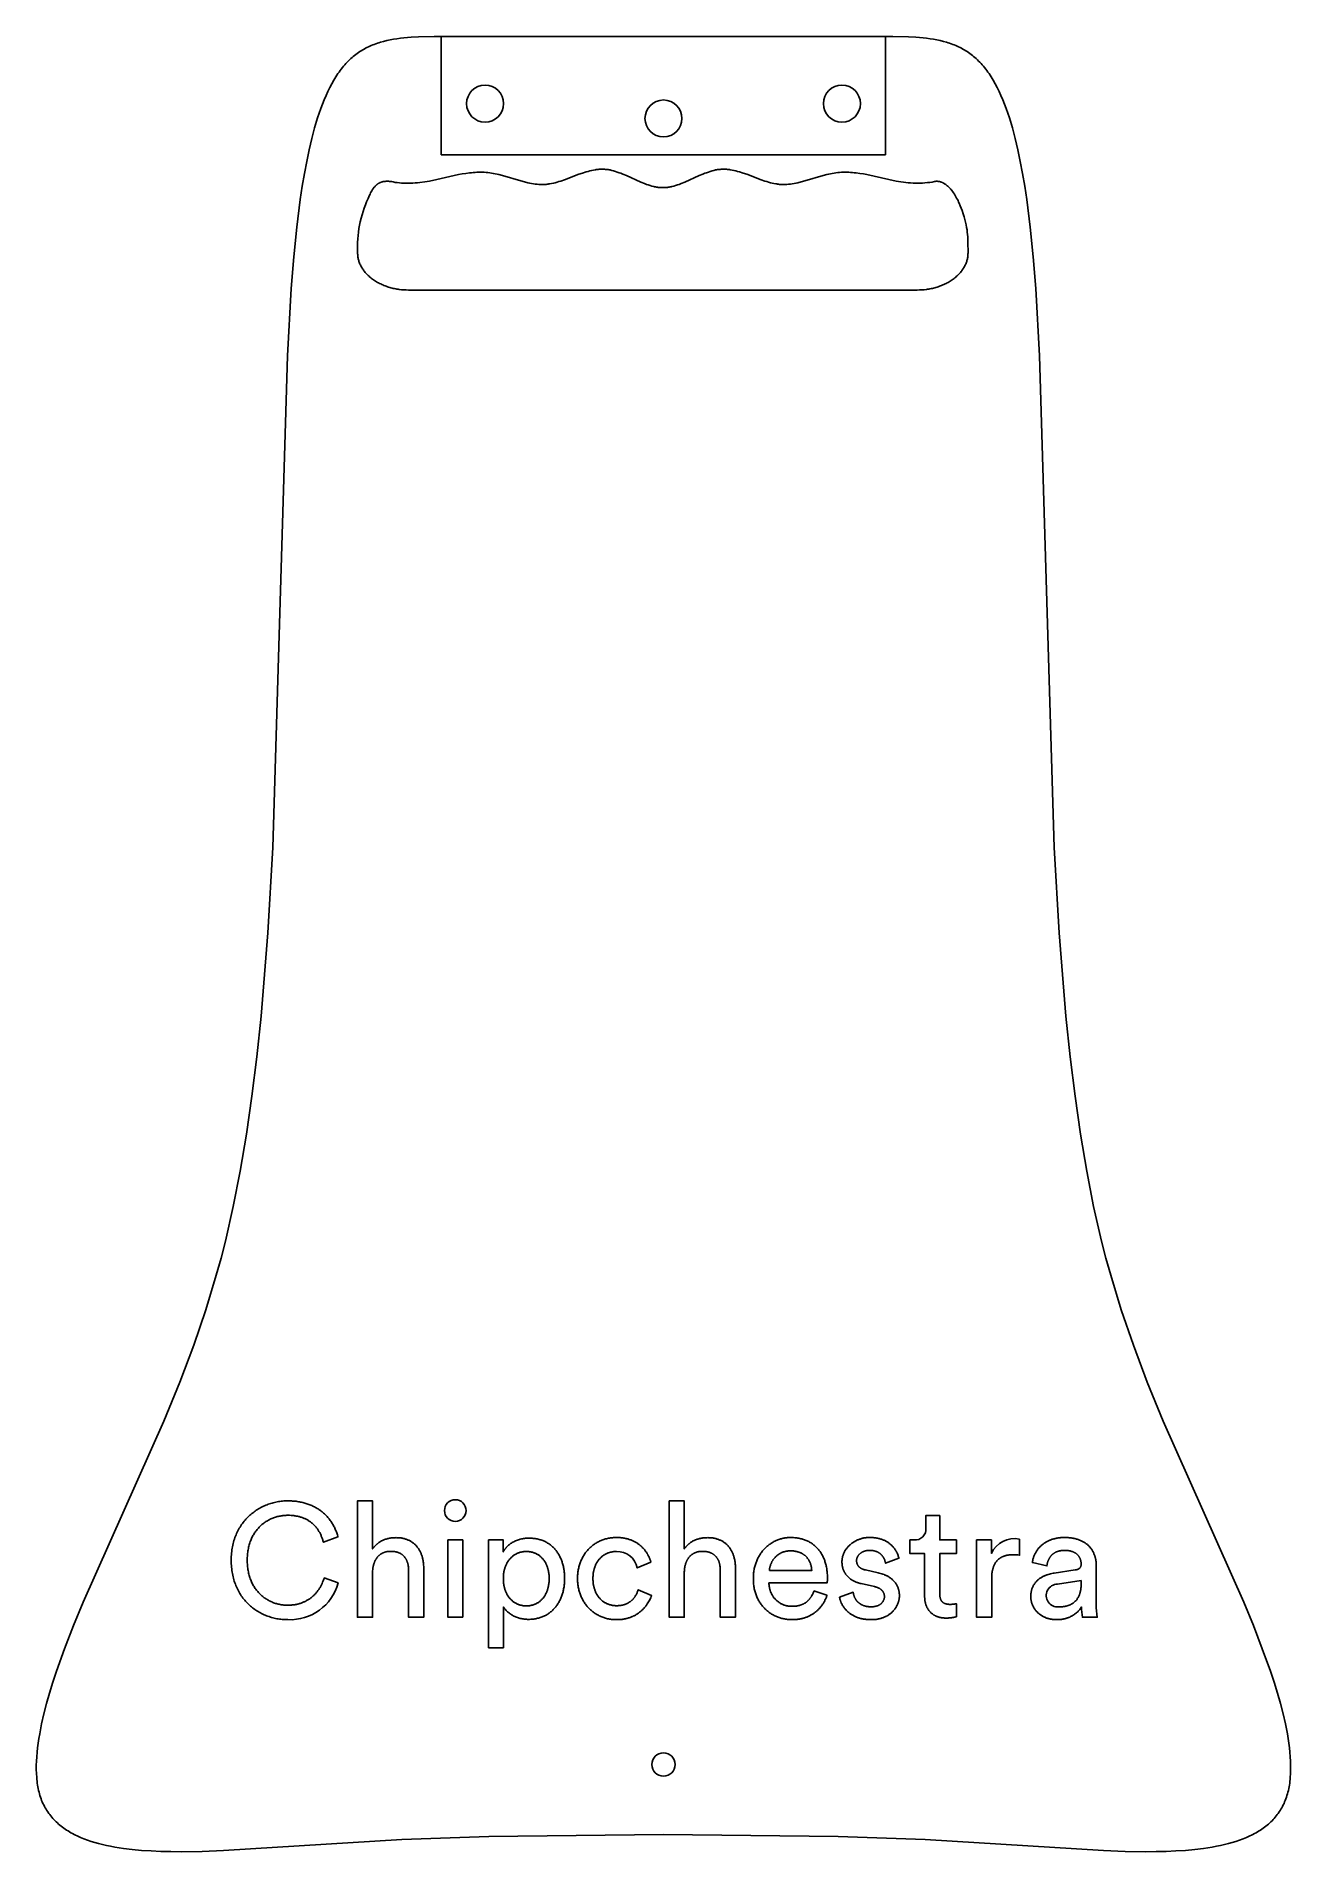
# Model space of a CAD drawing. Extents: x 1189 to 1404, y 0 to 311.
import ezdxf

# ---------------------------------------------------------------- set-up
doc = ezdxf.new("R2010")
doc.units = 0
doc.layers.add('FAB$CUT', color=1, linetype='CONTINUOUS')
doc.layers.add('FAB$ENGRAVE', color=5, linetype='CONTINUOUS')

msp = doc.modelspace()

# ---------------------------------------------------------------- linework, layer by layer
at = {"layer": 'FAB$CUT'}
msp.add_lwpolyline([(1296.66, 2.95), (1266.71, 2.61), (1251.79, 2.08), (1221.23, 0.21), (1217.52, 0.06), (1213.92, 0), (1212.17, 0.01), (1210.45, 0.05), (1208.78, 0.12), (1207.15, 0.23), (1205.57, 0.37), (1204.04, 0.56), (1203.29, 0.67), (1202.56, 0.79), (1201.85, 0.92), (1201.14, 1.07), (1200.46, 1.22), (1199.79, 1.39), (1199.13, 1.58), (1198.5, 1.77), (1197.88, 1.98), (1197.27, 2.21), (1196.69, 2.45), (1196.12, 2.7), (1195.85, 2.83), (1195.58, 2.97), (1195.31, 3.11), (1195.05, 3.26), (1194.79, 3.41), (1194.54, 3.56), (1194.29, 3.71), (1194.05, 3.87), (1193.81, 4.04), (1193.58, 4.21), (1193.36, 4.38), (1193.14, 4.56), (1192.92, 4.74), (1192.71, 4.93), (1192.51, 5.12), (1192.31, 5.31), (1192.11, 5.51), (1191.93, 5.72), (1191.74, 5.93), (1191.57, 6.14), (1191.4, 6.36), (1191.23, 6.58), (1191.07, 6.81), (1190.92, 7.04), (1190.77, 7.28), (1190.63, 7.52), (1190.5, 7.77), (1190.37, 8.02), (1190.25, 8.28), (1190.13, 8.54), (1190.02, 8.81), (1189.92, 9.08), (1189.82, 9.36), (1189.73, 9.64), (1189.65, 9.93), (1189.57, 10.22), (1189.5, 10.52), (1189.43, 10.82), (1189.38, 11.13), (1189.32, 11.44), (1189.27, 11.76), (1189.23, 12.08), (1189.2, 12.41), (1189.17, 12.74), (1189.12, 13.41), (1189.1, 14.11), (1189.1, 14.82), (1189.13, 15.55), (1189.17, 16.29), (1189.23, 17.05), (1189.32, 17.82), (1189.42, 18.61), (1189.54, 19.42), (1189.68, 20.23), (1190.01, 21.91), (1190.41, 23.63), (1190.87, 25.4), (1191.38, 27.22), (1191.96, 29.07), (1192.58, 30.95), (1193.96, 34.82), (1195.5, 38.78), (1197.16, 42.8), (1210.97, 73.82), (1213.7, 80.53), (1216.09, 86.87), (1218.17, 92.95), (1219.97, 98.88), (1220.78, 101.81), (1221.53, 104.75), (1222.89, 110.67), (1224.09, 116.75), (1225.15, 123.06), (1226.09, 129.61), (1226.92, 136.37), (1227.64, 143.3), (1228.81, 157.59), (1229.67, 172.27), (1232.17, 256.56), (1232.83, 268.16), (1233.27, 273.55), (1233.78, 278.64), (1234.38, 283.41), (1234.72, 285.68), (1235.08, 287.85), (1235.47, 289.94), (1235.9, 291.94), (1236.35, 293.85), (1236.83, 295.67), (1237.35, 297.38), (1237.62, 298.2), (1237.9, 299), (1238.19, 299.77), (1238.49, 300.51), (1238.79, 301.23), (1239.11, 301.93), (1239.44, 302.59), (1239.77, 303.23), (1240.12, 303.85), (1240.47, 304.43), (1240.65, 304.71), (1240.84, 304.99), (1241.03, 305.26), (1241.21, 305.52), (1241.41, 305.77), (1241.6, 306.02), (1241.8, 306.26), (1242, 306.49), (1242.2, 306.72), (1242.41, 306.94), (1242.61, 307.15), (1242.82, 307.36), (1243.04, 307.56), (1243.25, 307.75), (1243.47, 307.93), (1243.69, 308.11), (1243.92, 308.28), (1244.14, 308.45), (1244.37, 308.61), (1244.61, 308.77), (1244.84, 308.91), (1245.08, 309.06), (1245.32, 309.19), (1245.56, 309.33), (1245.8, 309.45), (1246.05, 309.57), (1246.3, 309.69), (1246.55, 309.8), (1246.81, 309.91), (1247.07, 310.01), (1247.33, 310.11), (1247.59, 310.2), (1247.86, 310.28), (1248.12, 310.37), (1248.67, 310.52), (1249.22, 310.66), (1249.79, 310.78), (1250.36, 310.89), (1250.94, 310.98), (1251.54, 311.06), (1252.14, 311.13), (1253.38, 311.24), (1254.65, 311.32), (1257.32, 311.38), (1336.01, 311.38), (1338.68, 311.32), (1339.95, 311.24), (1341.19, 311.13), (1341.79, 311.06), (1342.38, 310.98), (1342.97, 310.89), (1343.54, 310.78), (1344.11, 310.66), (1344.66, 310.52), (1345.2, 310.37), (1345.47, 310.28), (1345.74, 310.2), (1346, 310.11), (1346.26, 310.01), (1346.52, 309.91), (1346.77, 309.8), (1347.03, 309.69), (1347.28, 309.57), (1347.52, 309.45), (1347.77, 309.33), (1348.01, 309.19), (1348.25, 309.06), (1348.49, 308.91), (1348.72, 308.77), (1348.95, 308.61), (1349.18, 308.45), (1349.41, 308.28), (1349.63, 308.11), (1349.85, 307.93), (1350.07, 307.75), (1350.29, 307.56), (1350.5, 307.36), (1350.71, 307.15), (1350.92, 306.94), (1351.13, 306.72), (1351.33, 306.49), (1351.53, 306.26), (1351.73, 306.02), (1351.92, 305.77), (1352.11, 305.52), (1352.3, 305.26), (1352.49, 304.99), (1352.67, 304.71), (1352.85, 304.43), (1353.21, 303.85), (1353.56, 303.23), (1353.89, 302.59), (1354.22, 301.93), (1354.53, 301.23), (1354.84, 300.51), (1355.14, 299.77), (1355.43, 299), (1355.71, 298.2), (1355.98, 297.38), (1356.49, 295.67), (1356.98, 293.85), (1357.43, 291.94), (1357.85, 289.94), (1358.25, 287.85), (1358.61, 285.68), (1358.95, 283.41), (1359.55, 278.64), (1360.06, 273.55), (1360.49, 268.16), (1361.15, 256.56), (1363.66, 172.27), (1364.52, 157.59), (1365.69, 143.3), (1366.41, 136.37), (1367.24, 129.61), (1368.18, 123.06), (1369.24, 116.75), (1370.43, 110.67), (1371.79, 104.75), (1372.55, 101.81), (1373.36, 98.88), (1375.16, 92.95), (1377.24, 86.87), (1379.62, 80.53), (1382.36, 73.82), (1396.17, 42.8), (1397.83, 38.78), (1399.36, 34.82), (1400.75, 30.95), (1401.37, 29.07), (1401.94, 27.22), (1402.46, 25.4), (1402.92, 23.63), (1403.32, 21.91), (1403.65, 20.23), (1403.79, 19.42), (1403.91, 18.61), (1404.01, 17.82), (1404.09, 17.05), (1404.16, 16.29), (1404.2, 15.55), (1404.22, 14.82), (1404.22, 14.11), (1404.2, 13.41), (1404.16, 12.74), (1404.13, 12.41), (1404.09, 12.08), (1404.05, 11.76), (1404.01, 11.44), (1403.95, 11.13), (1403.89, 10.82), (1403.83, 10.52), (1403.76, 10.22), (1403.68, 9.93), (1403.59, 9.64), (1403.5, 9.36), (1403.41, 9.08), (1403.3, 8.81), (1403.19, 8.54), (1403.08, 8.28), (1402.96, 8.02), (1402.83, 7.77), (1402.69, 7.52), (1402.55, 7.28), (1402.41, 7.04), (1402.25, 6.81), (1402.09, 6.58), (1401.93, 6.36), (1401.76, 6.14), (1401.58, 5.93), (1401.4, 5.72), (1401.21, 5.51), (1401.02, 5.31), (1400.82, 5.12), (1400.62, 4.93), (1400.41, 4.74), (1400.19, 4.56), (1399.97, 4.38), (1399.74, 4.21), (1399.51, 4.04), (1399.28, 3.87), (1399.04, 3.71), (1398.79, 3.56), (1398.54, 3.41), (1398.28, 3.26), (1398.02, 3.11), (1397.75, 2.97), (1397.48, 2.83), (1397.2, 2.7), (1396.64, 2.45), (1396.05, 2.21), (1395.45, 1.98), (1394.83, 1.77), (1394.19, 1.58), (1393.54, 1.39), (1392.87, 1.22), (1392.18, 1.07), (1391.48, 0.92), (1390.77, 0.79), (1390.03, 0.67), (1389.29, 0.56), (1387.76, 0.37), (1386.18, 0.23), (1384.55, 0.12), (1382.87, 0.05), (1381.16, 0.01), (1379.41, 0), (1375.81, 0.06), (1372.1, 0.21), (1341.54, 2.08), (1326.61, 2.61)], close=True, dxfattribs=at)
msp.add_lwpolyline([(1246, 283.58, 0.120532), (1244.21, 274.22), (1244.21, 274.08), (1244.22, 273.94), (1244.23, 273.8), (1244.25, 273.65), (1244.27, 273.51), (1244.29, 273.36), (1244.32, 273.22), (1244.36, 273.07), (1244.4, 272.92), (1244.44, 272.77), (1244.49, 272.63), (1244.55, 272.48), (1244.61, 272.33), (1244.68, 272.18), (1244.75, 272.03), (1244.82, 271.89), (1244.91, 271.74), (1244.99, 271.6), (1245.09, 271.45), (1245.19, 271.31), (1245.29, 271.17), (1245.4, 271.03), (1245.51, 270.89), (1245.63, 270.75), (1245.76, 270.61), (1245.89, 270.48), (1246.02, 270.35), (1246.16, 270.22), (1246.31, 270.1), (1246.46, 269.97), (1246.61, 269.85), (1246.77, 269.73), (1246.93, 269.62), (1247.09, 269.51), (1247.26, 269.4), (1247.44, 269.3), (1247.61, 269.19), (1247.79, 269.1), (1247.98, 269), (1248.16, 268.91), (1248.35, 268.82), (1248.54, 268.74), (1248.73, 268.66), (1248.93, 268.58), (1249.12, 268.51), (1249.32, 268.44), (1249.52, 268.38), (1249.72, 268.32), (1249.93, 268.26), (1250.13, 268.21), (1250.33, 268.16), (1250.53, 268.12), (1250.74, 268.08), (1250.94, 268.04), (1251.14, 268.01), (1251.35, 267.98), (1251.75, 267.93), (1252.15, 267.9), (1252.55, 267.88), (1252.93, 267.87), (1340.16, 267.87), (1340.55, 267.88), (1340.95, 267.9), (1341.35, 267.93), (1341.75, 267.98), (1341.95, 268.01), (1342.16, 268.04), (1342.36, 268.08), (1342.56, 268.12), (1342.77, 268.16), (1342.97, 268.21), (1343.17, 268.26), (1343.37, 268.32), (1343.58, 268.38), (1343.77, 268.44), (1343.97, 268.51), (1344.17, 268.58), (1344.36, 268.66), (1344.56, 268.74), (1344.75, 268.82), (1344.94, 268.91), (1345.12, 269), (1345.31, 269.1), (1345.49, 269.19), (1345.66, 269.3), (1345.83, 269.4), (1346, 269.51), (1346.17, 269.62), (1346.33, 269.73), (1346.49, 269.85), (1346.64, 269.97), (1346.79, 270.1), (1346.94, 270.22), (1347.08, 270.35), (1347.21, 270.48), (1347.34, 270.61), (1347.46, 270.75), (1347.58, 270.89), (1347.7, 271.03), (1347.81, 271.17), (1347.91, 271.31), (1348.01, 271.45), (1348.1, 271.6), (1348.19, 271.74), (1348.27, 271.89), (1348.35, 272.03), (1348.42, 272.18), (1348.49, 272.33), (1348.55, 272.48), (1348.61, 272.63), (1348.66, 272.77), (1348.7, 272.92), (1348.74, 273.07), (1348.78, 273.22), (1348.81, 273.36), (1348.83, 273.51), (1348.85, 273.65), (1348.87, 273.8), (1348.88, 273.94), (1348.88, 274.08), (1348.89, 274.22), (1348.87, 276.12), (1348.86, 276.55), (1348.84, 276.97), (1348.81, 277.39), (1348.77, 277.8), (1348.72, 278.21), (1348.65, 278.62), (1348.57, 279.05), (1348.47, 279.49), (1348.36, 279.95), (1348.22, 280.43), (1348.06, 280.95), (1347.87, 281.5), (1347.72, 281.9), (1347.56, 282.32), (1347.37, 282.75), (1347.27, 282.97), (1347.17, 283.2), (1347.06, 283.42), (1346.94, 283.64), (1346.82, 283.87), (1346.69, 284.09), (1346.55, 284.31), (1346.41, 284.52), (1346.26, 284.73), (1346.11, 284.94), (1346.03, 285.04), (1345.95, 285.13), (1345.87, 285.23), (1345.78, 285.32), (1345.7, 285.41), (1345.61, 285.5), (1345.52, 285.59), (1345.43, 285.67), (1345.34, 285.75), (1345.25, 285.82), (1345.16, 285.9), (1345.07, 285.97), (1344.97, 286.03), (1344.88, 286.09), (1344.78, 286.15), (1344.69, 286.21), (1344.64, 286.23), (1344.59, 286.26), (1344.54, 286.28), (1344.49, 286.3), (1344.44, 286.32), (1344.4, 286.35), (1344.35, 286.36), (1344.3, 286.38), (1344.25, 286.4), (1344.2, 286.42), (1344.15, 286.43), (1344.1, 286.44), (1344.05, 286.46), (1344.01, 286.47), (1343.96, 286.48), (1343.91, 286.49), (1343.86, 286.5), (1343.81, 286.5), (1343.76, 286.51), (1343.71, 286.51), (1343.67, 286.52), (1343.62, 286.52), (1343.57, 286.52), (1343.52, 286.52), (1343.47, 286.52), (1343.43, 286.52), (1343.38, 286.52), (1343.33, 286.51), (1343.29, 286.51), (1343.24, 286.5), (1343.19, 286.49), (1343.15, 286.48), (1342.74, 286.4), (1342.33, 286.34), (1341.92, 286.29), (1341.51, 286.25), (1341.1, 286.22), (1340.69, 286.2), (1340.28, 286.2), (1339.87, 286.2), (1339.46, 286.22), (1339.04, 286.24), (1338.63, 286.28), (1338.22, 286.32), (1337.8, 286.37), (1337.39, 286.43), (1336.56, 286.57), (1335.31, 286.82), (1331.56, 287.66), (1330.94, 287.78), (1330.31, 287.88), (1329.69, 287.97), (1329.37, 288), (1329.06, 288.03), (1328.75, 288.05), (1328.43, 288.07), (1328.12, 288.08), (1327.81, 288.09), (1327.49, 288.08), (1327.18, 288.07), (1326.87, 288.05), (1326.55, 288.02), (1326.24, 287.98), (1325.93, 287.93), (1325.61, 287.88), (1325.3, 287.81), (1324.99, 287.75), (1324.68, 287.67), (1324.05, 287.51), (1320.93, 286.58), (1320.3, 286.42), (1319.68, 286.27), (1319.36, 286.2), (1319.05, 286.14), (1318.74, 286.09), (1318.43, 286.05), (1318.11, 286.01), (1317.8, 285.99), (1317.49, 285.98), (1317.33, 285.97), (1317.18, 285.97), (1317.02, 285.97), (1316.86, 285.98), (1316.71, 285.99), (1316.55, 286), (1316.4, 286.02), (1316.24, 286.03), (1316.08, 286.06), (1315.93, 286.08), (1315.61, 286.14), (1315.3, 286.2), (1314.99, 286.28), (1314.68, 286.36), (1314.36, 286.46), (1314.05, 286.56), (1313.43, 286.77), (1310.93, 287.72), (1310.3, 287.94), (1309.68, 288.14), (1309.36, 288.23), (1309.05, 288.31), (1308.74, 288.39), (1308.43, 288.45), (1308.11, 288.51), (1307.96, 288.53), (1307.8, 288.55), (1307.64, 288.57), (1307.49, 288.58), (1307.33, 288.59), (1307.18, 288.6), (1307.02, 288.6), (1306.86, 288.6), (1306.71, 288.59), (1306.55, 288.59), (1306.39, 288.57), (1306.24, 288.56), (1306.08, 288.54), (1305.93, 288.52), (1305.77, 288.49), (1305.61, 288.46), (1305.46, 288.43), (1305.3, 288.39), (1304.99, 288.31), (1304.68, 288.22), (1304.36, 288.11), (1304.05, 288), (1303.74, 287.89), (1303.42, 287.76), (1302.8, 287.49), (1300.3, 286.37), (1299.67, 286.12), (1299.36, 286), (1299.05, 285.89), (1298.74, 285.79), (1298.42, 285.7), (1298.11, 285.63), (1297.96, 285.59), (1297.8, 285.56), (1297.64, 285.53), (1297.49, 285.5), (1297.33, 285.48), (1297.17, 285.46), (1297.02, 285.45), (1296.86, 285.44), (1296.71, 285.43), (1296.55, 285.43), (1296.39, 285.43), (1296.24, 285.44), (1296.08, 285.45), (1295.92, 285.46), (1295.77, 285.48), (1295.61, 285.5), (1295.46, 285.53), (1295.3, 285.56), (1295.14, 285.59), (1294.99, 285.63), (1294.67, 285.7), (1294.36, 285.79), (1294.05, 285.89), (1293.74, 286), (1293.42, 286.12), (1292.8, 286.37), (1290.3, 287.49), (1289.67, 287.76), (1289.36, 287.89), (1289.05, 288), (1288.74, 288.11), (1288.42, 288.22), (1288.11, 288.31), (1287.8, 288.39), (1287.64, 288.43), (1287.49, 288.46), (1287.33, 288.49), (1287.17, 288.52), (1287.02, 288.54), (1286.86, 288.56), (1286.7, 288.57), (1286.55, 288.59), (1286.39, 288.59), (1286.23, 288.6), (1286.08, 288.6), (1285.92, 288.6), (1285.77, 288.59), (1285.61, 288.58), (1285.45, 288.57), (1285.3, 288.55), (1285.14, 288.53), (1284.98, 288.51), (1284.67, 288.45), (1284.36, 288.39), (1284.05, 288.31), (1283.73, 288.23), (1283.42, 288.14), (1282.8, 287.94), (1282.17, 287.72), (1279.67, 286.77), (1279.05, 286.56), (1278.73, 286.46), (1278.42, 286.36), (1278.11, 286.28), (1277.8, 286.2), (1277.48, 286.14), (1277.17, 286.08), (1277.01, 286.06), (1276.86, 286.03), (1276.7, 286.02), (1276.55, 286), (1276.39, 285.99), (1276.23, 285.98), (1276.08, 285.97), (1275.92, 285.97), (1275.77, 285.97), (1275.61, 285.98), (1275.3, 285.99), (1274.98, 286.01), (1274.67, 286.05), (1274.36, 286.09), (1274.05, 286.14), (1273.73, 286.2), (1273.42, 286.27), (1272.8, 286.42), (1272.17, 286.58), (1269.05, 287.51), (1268.42, 287.67), (1268.11, 287.75), (1267.8, 287.81), (1267.48, 287.88), (1267.17, 287.93), (1266.86, 287.98), (1266.54, 288.02), (1266.23, 288.05), (1265.92, 288.07), (1265.61, 288.08), (1265.29, 288.09), (1264.98, 288.08), (1264.67, 288.07), (1264.35, 288.05), (1264.04, 288.03), (1263.73, 288), (1263.41, 287.97), (1262.79, 287.88), (1262.16, 287.78), (1261.53, 287.66), (1257.79, 286.82), (1256.54, 286.57), (1255.71, 286.43), (1254.89, 286.32), (1254.48, 286.28), (1254.07, 286.24), (1253.67, 286.21), (1253.27, 286.2), (1252.88, 286.19), (1252.49, 286.19), (1252.11, 286.2), (1251.74, 286.22), (1251.37, 286.25), (1251.01, 286.29), (1250.83, 286.31), (1250.66, 286.34), (1250.48, 286.37), (1250.31, 286.41), (1250.05, 286.46), (1249.94, 286.48), (1249.81, 286.49), (1249.68, 286.51), (1249.53, 286.52), (1249.46, 286.52), (1249.38, 286.53), (1249.3, 286.53), (1249.22, 286.53), (1249.13, 286.52), (1249.05, 286.52), (1248.96, 286.51), (1248.87, 286.5), (1248.78, 286.49), (1248.69, 286.48), (1248.59, 286.46), (1248.5, 286.44), (1248.41, 286.42), (1248.36, 286.41), (1248.31, 286.39), (1248.27, 286.38), (1248.22, 286.36), (1248.17, 286.34), (1248.13, 286.33), (1248.08, 286.31), (1248.03, 286.29), (1247.99, 286.27), (1247.94, 286.24), (1247.9, 286.22), (1247.86, 286.2), (1247.81, 286.17), (1247.77, 286.15), (1247.73, 286.12), (1247.68, 286.09), (1247.64, 286.06), (1247.6, 286.03), (1247.56, 286), (1247.52, 285.97), (1247.48, 285.93), (1247.44, 285.9), (1247.4, 285.87), (1247.36, 285.83), (1247.28, 285.76), (1247.21, 285.68), (1247.14, 285.6), (1247.07, 285.52), (1247, 285.44), (1246.94, 285.35), (1246.87, 285.27), (1246.81, 285.18), (1246.75, 285.09), (1246.69, 284.99), (1246.64, 284.9), (1246.53, 284.71), (1246.43, 284.52), (1246.33, 284.33), (1246.24, 284.14)], format="xyb", close=True, dxfattribs=at)
for centre, radius in [((1266.06, 299.84), 3.17), ((1327.27, 299.84), 3.17), ((1296.66, 297.3), 3.17), ((1296.66, 14.95), 2)]:
    msp.add_circle(centre, radius, dxfattribs=at)
at = {"layer": 'FAB$ENGRAVE'}
for p, q in [((1258.56, 311.39), (1258.56, 291.07)), ((1334.76, 291.07), (1334.76, 311.39)), ((1258.56, 291.07), (1334.76, 291.07))]:
    msp.add_line(p, q, dxfattribs=at)
for points in [[(1232.23, 39.8, 0.351361), (1240.87, 46.09), (1238.47, 46.97), (1238.39, 46.72), (1238.3, 46.48), (1238.21, 46.24), (1238.11, 46), (1238.05, 45.88), (1238, 45.77), (1237.94, 45.65), (1237.88, 45.54), (1237.82, 45.43), (1237.76, 45.32), (1237.69, 45.21), (1237.63, 45.11), (1237.56, 45), (1237.49, 44.9), (1237.41, 44.8), (1237.34, 44.7), (1237.26, 44.6), (1237.18, 44.5), (1237.11, 44.4), (1237.02, 44.31), (1236.94, 44.22), (1236.85, 44.13), (1236.77, 44.04), (1236.68, 43.95), (1236.59, 43.87), (1236.49, 43.78), (1236.4, 43.7), (1236.3, 43.62), (1236.2, 43.54), (1236.1, 43.47), (1236, 43.39), (1235.9, 43.32), (1235.79, 43.25), (1235.68, 43.19), (1235.57, 43.12), (1235.46, 43.06), (1235.35, 43), (1235.23, 42.94), (1235.12, 42.88), (1235, 42.83), (1234.88, 42.78), (1234.75, 42.73), (1234.63, 42.68), (1234.5, 42.64), (1234.37, 42.59), (1234.24, 42.55), (1234.11, 42.52), (1233.98, 42.48), (1233.84, 42.45), (1233.71, 42.42), (1233.57, 42.4), (1233.43, 42.37), (1233.28, 42.35), (1233.14, 42.33), (1232.99, 42.32), (1232.84, 42.3), (1232.69, 42.29), (1232.54, 42.29), (1232.39, 42.28), (1232.23, 42.28), (1232.07, 42.28), (1231.9, 42.29), (1231.73, 42.3), (1231.57, 42.31), (1231.4, 42.33), (1231.24, 42.35), (1231.08, 42.37), (1230.91, 42.4), (1230.75, 42.43), (1230.59, 42.47), (1230.43, 42.51), (1230.27, 42.55), (1230.11, 42.6), (1229.96, 42.65), (1229.8, 42.71), (1229.65, 42.77), (1229.49, 42.83), (1229.34, 42.9), (1229.19, 42.97), (1229.04, 43.04), (1228.9, 43.12), (1228.75, 43.2), (1228.61, 43.29), (1228.47, 43.38), (1228.33, 43.47), (1228.19, 43.57), (1228.06, 43.67), (1227.93, 43.77), (1227.8, 43.88), (1227.67, 43.99), (1227.54, 44.11), (1227.42, 44.23), (1227.3, 44.35), (1227.19, 44.48), (1227.07, 44.61), (1226.96, 44.74), (1226.85, 44.88), (1226.74, 45.02), (1226.64, 45.17), (1226.54, 45.32), (1226.45, 45.47), (1226.35, 45.63), (1226.26, 45.79), (1226.18, 45.95), (1226.09, 46.12), (1226.01, 46.29), (1225.94, 46.46), (1225.87, 46.64), (1225.8, 46.83), (1225.73, 47.01), (1225.67, 47.2), (1225.62, 47.4), (1225.57, 47.59), (1225.52, 47.79), (1225.47, 48), (1225.43, 48.21), (1225.4, 48.42), (1225.37, 48.63), (1225.34, 48.85), (1225.32, 49.08), (1225.3, 49.3), (1225.29, 49.53), (1225.28, 49.77), (1225.28, 50), (1225.28, 50.24), (1225.29, 50.47), (1225.3, 50.7), (1225.32, 50.93), (1225.34, 51.15), (1225.37, 51.37), (1225.4, 51.59), (1225.43, 51.8), (1225.47, 52.01), (1225.52, 52.21), (1225.57, 52.41), (1225.62, 52.61), (1225.67, 52.8), (1225.73, 52.99), (1225.8, 53.18), (1225.87, 53.36), (1225.94, 53.54), (1226.01, 53.71), (1226.09, 53.88), (1226.18, 54.05), (1226.26, 54.21), (1226.35, 54.37), (1226.45, 54.53), (1226.54, 54.68), (1226.64, 54.83), (1226.74, 54.98), (1226.85, 55.12), (1226.96, 55.25), (1227.07, 55.39), (1227.19, 55.52), (1227.3, 55.64), (1227.42, 55.77), (1227.54, 55.88), (1227.67, 56), (1227.8, 56.11), (1227.93, 56.22), (1228.06, 56.32), (1228.19, 56.42), (1228.33, 56.52), (1228.47, 56.61), (1228.61, 56.7), (1228.75, 56.78), (1228.9, 56.87), (1229.04, 56.94), (1229.19, 57.02), (1229.34, 57.09), (1229.49, 57.15), (1229.65, 57.22), (1229.8, 57.27), (1229.96, 57.33), (1230.11, 57.38), (1230.27, 57.43), (1230.43, 57.47), (1230.59, 57.51), (1230.75, 57.55), (1230.91, 57.58), (1231.08, 57.61), (1231.24, 57.63), (1231.4, 57.65), (1231.57, 57.67), (1231.73, 57.68), (1231.9, 57.69), (1232.07, 57.7), (1232.23, 57.7), (1232.53, 57.7), (1232.82, 57.68), (1232.96, 57.67), (1233.1, 57.66), (1233.24, 57.64), (1233.38, 57.62), (1233.52, 57.6), (1233.65, 57.58), (1233.79, 57.56), (1233.92, 57.53), (1234.05, 57.5), (1234.18, 57.47), (1234.31, 57.43), (1234.43, 57.4), (1234.55, 57.36), (1234.68, 57.32), (1234.8, 57.27), (1234.91, 57.23), (1235.03, 57.18), (1235.15, 57.13), (1235.26, 57.08), (1235.37, 57.02), (1235.48, 56.96), (1235.59, 56.9), (1235.7, 56.84), (1235.8, 56.78), (1235.9, 56.71), (1236, 56.65), (1236.1, 56.58), (1236.2, 56.5), (1236.3, 56.43), (1236.39, 56.35), (1236.48, 56.27), (1236.57, 56.19), (1236.66, 56.11), (1236.75, 56.02), (1236.83, 55.94), (1236.92, 55.85), (1237, 55.76), (1237.08, 55.66), (1237.15, 55.57), (1237.23, 55.47), (1237.3, 55.37), (1237.38, 55.27), (1237.44, 55.16), (1237.51, 55.06), (1237.58, 54.95), (1237.64, 54.84), (1237.7, 54.73), (1237.76, 54.61), (1237.82, 54.5), (1237.88, 54.38), (1237.93, 54.26), (1237.98, 54.14), (1238.03, 54.01), (1238.08, 53.89), (1238.13, 53.76), (1238.17, 53.63), (1238.22, 53.5), (1238.26, 53.37), (1238.29, 53.23), (1238.33, 53.09), (1240.84, 53.98), (1240.79, 54.15), (1240.74, 54.33), (1240.69, 54.5), (1240.63, 54.67), (1240.57, 54.84), (1240.5, 55), (1240.44, 55.17), (1240.37, 55.33), (1240.3, 55.49), (1240.22, 55.64), (1240.14, 55.8), (1240.06, 55.95), (1239.98, 56.1), (1239.89, 56.25), (1239.8, 56.4), (1239.7, 56.54), (1239.61, 56.68), (1239.51, 56.82), (1239.41, 56.96), (1239.3, 57.09), (1239.2, 57.22), (1239.09, 57.35), (1238.97, 57.48), (1238.86, 57.6), (1238.74, 57.72), (1238.62, 57.84), (1238.5, 57.96), (1238.37, 58.07), (1238.24, 58.18), (1238.11, 58.29), (1237.98, 58.39), (1237.84, 58.5), (1237.7, 58.6), (1237.56, 58.69), (1237.42, 58.79), (1237.27, 58.88), (1237.12, 58.97), (1236.97, 59.05), (1236.81, 59.14), (1236.66, 59.22), (1236.5, 59.29), (1236.34, 59.37), (1236.18, 59.44), (1236.01, 59.5), (1235.84, 59.57), (1235.67, 59.63), (1235.5, 59.69), (1235.32, 59.74), (1235.15, 59.8), (1234.97, 59.85), (1234.79, 59.89), (1234.6, 59.93), (1234.42, 59.97), (1234.23, 60.01), (1234.04, 60.04), (1233.84, 60.07), (1233.65, 60.1), (1233.45, 60.12), (1233.26, 60.14), (1233.06, 60.15), (1232.85, 60.17), (1232.65, 60.18), (1232.23, 60.18), (1232.01, 60.18), (1231.78, 60.17), (1231.55, 60.16), (1231.32, 60.14), (1231.1, 60.12), (1230.87, 60.09), (1230.65, 60.05), (1230.42, 60.01), (1230.2, 59.97), (1229.98, 59.92), (1229.75, 59.86), (1229.53, 59.8), (1229.31, 59.74), (1229.1, 59.67), (1228.88, 59.59), (1228.67, 59.51), (1228.45, 59.43), (1228.24, 59.34), (1228.04, 59.24), (1227.83, 59.14), (1227.63, 59.03), (1227.42, 58.92), (1227.22, 58.81), (1227.03, 58.69), (1226.83, 58.56), (1226.64, 58.43), (1226.45, 58.29), (1226.27, 58.15), (1226.08, 58.01), (1225.91, 57.86), (1225.73, 57.7), (1225.56, 57.55), (1225.39, 57.38), (1225.22, 57.21), (1225.06, 57.04), (1224.9, 56.86), (1224.75, 56.68), (1224.6, 56.49), (1224.46, 56.29), (1224.31, 56.1), (1224.18, 55.9), (1224.05, 55.69), (1223.92, 55.48), (1223.8, 55.26), (1223.68, 55.04), (1223.57, 54.82), (1223.46, 54.59), (1223.36, 54.35), (1223.26, 54.11), (1223.17, 53.87), (1223.08, 53.62), (1223, 53.37), (1222.93, 53.11), (1222.86, 52.85), (1222.8, 52.59), (1222.74, 52.32), (1222.69, 52.04), (1222.65, 51.77), (1222.61, 51.48), (1222.58, 51.2), (1222.55, 50.9), (1222.54, 50.61), (1222.53, 50.31), (1222.52, 50), (1222.53, 49.7), (1222.54, 49.4), (1222.55, 49.1), (1222.58, 48.81), (1222.61, 48.52), (1222.64, 48.24), (1222.68, 47.96), (1222.73, 47.69), (1222.79, 47.42), (1222.85, 47.15), (1222.91, 46.89), (1222.99, 46.63), (1223.06, 46.38), (1223.15, 46.13), (1223.24, 45.89), (1223.33, 45.65), (1223.43, 45.42), (1223.53, 45.19), (1223.64, 44.96), (1223.76, 44.74), (1223.88, 44.52), (1224, 44.31), (1224.13, 44.1), (1224.26, 43.9), (1224.4, 43.7), (1224.54, 43.51), (1224.69, 43.32), (1224.84, 43.14), (1225, 42.96), (1225.16, 42.78), (1225.32, 42.61), (1225.48, 42.45), (1225.65, 42.29), (1225.83, 42.13), (1226.01, 41.98), (1226.19, 41.84), (1226.37, 41.7), (1226.56, 41.56), (1226.75, 41.43), (1226.94, 41.3), (1227.14, 41.18), (1227.34, 41.06), (1227.54, 40.95), (1227.74, 40.85), (1227.95, 40.75), (1228.16, 40.65), (1228.37, 40.56), (1228.59, 40.47), (1228.8, 40.39), (1229.02, 40.32), (1229.24, 40.24), (1229.46, 40.18), (1229.69, 40.12), (1229.91, 40.06), (1230.14, 40.01), (1230.37, 39.97), (1230.6, 39.93), (1230.83, 39.89), (1231.06, 39.86), (1231.29, 39.84), (1231.53, 39.82), (1231.76, 39.81), (1232, 39.8)], [(1344.04, 57.67), (1341.67, 57.67), (1341.67, 55.52, -0.47735), (1339.63, 53.48), (1338.91, 53.48), (1338.91, 51.13), (1341.45, 51.13), (1341.45, 43.85), (1341.45, 43.74), (1341.45, 43.63), (1341.46, 43.52), (1341.46, 43.41), (1341.47, 43.31), (1341.48, 43.2), (1341.5, 43.1), (1341.51, 43), (1341.53, 42.9), (1341.55, 42.8), (1341.57, 42.71), (1341.59, 42.61), (1341.62, 42.52), (1341.65, 42.43), (1341.68, 42.34), (1341.71, 42.25), (1341.74, 42.16), (1341.77, 42.08), (1341.81, 41.99), (1341.85, 41.91), (1341.89, 41.83), (1341.93, 41.75), (1341.97, 41.68), (1342.02, 41.6), (1342.07, 41.53), (1342.12, 41.46), (1342.17, 41.39), (1342.22, 41.32), (1342.27, 41.25), (1342.33, 41.19), (1342.39, 41.12), (1342.45, 41.06), (1342.51, 41), (1342.57, 40.94), (1342.63, 40.89), (1342.7, 40.83), (1342.77, 40.78), (1342.84, 40.73), (1342.91, 40.68), (1342.98, 40.64), (1343.05, 40.59), (1343.13, 40.55), (1343.21, 40.51), (1343.28, 40.47), (1343.36, 40.43), (1343.44, 40.39), (1343.53, 40.36), (1343.61, 40.33), (1343.7, 40.3), (1343.78, 40.27), (1343.87, 40.24), (1343.96, 40.22), (1344.05, 40.19), (1344.15, 40.17), (1344.24, 40.15), (1344.33, 40.14), (1344.43, 40.12), (1344.53, 40.11), (1344.63, 40.1), (1344.73, 40.09), (1344.83, 40.08), (1344.93, 40.08), (1345.04, 40.07), (1345.14, 40.07), (1345.31, 40.07), (1345.46, 40.08), (1345.61, 40.09), (1345.76, 40.1), (1345.9, 40.11), (1346.03, 40.13), (1346.16, 40.15), (1346.27, 40.17), (1346.38, 40.19), (1346.49, 40.21), (1346.58, 40.23), (1346.66, 40.25), (1346.74, 40.27), (1346.81, 40.29), (1346.86, 40.3), (1346.89, 40.31), (1346.91, 40.32), (1346.91, 42.53), (1346.86, 42.52), (1346.82, 42.51), (1346.7, 42.49), (1346.58, 42.47), (1346.44, 42.45), (1346.3, 42.44), (1346.16, 42.43), (1346.02, 42.42), (1345.95, 42.42), (1345.89, 42.42), (1345.76, 42.42), (1345.64, 42.42), (1345.53, 42.43), (1345.47, 42.44), (1345.42, 42.45), (1345.37, 42.45), (1345.32, 42.46), (1345.26, 42.47), (1345.22, 42.48), (1345.17, 42.49), (1345.12, 42.5), (1345.07, 42.52), (1345.03, 42.53), (1344.99, 42.55), (1344.94, 42.56), (1344.9, 42.58), (1344.86, 42.6), (1344.82, 42.61), (1344.78, 42.63), (1344.75, 42.65), (1344.71, 42.67), (1344.67, 42.7), (1344.64, 42.72), (1344.61, 42.74), (1344.57, 42.77), (1344.54, 42.79), (1344.51, 42.82), (1344.48, 42.84), (1344.46, 42.87), (1344.43, 42.9), (1344.4, 42.93), (1344.38, 42.96), (1344.35, 42.99), (1344.33, 43.03), (1344.31, 43.06), (1344.29, 43.09), (1344.27, 43.13), (1344.25, 43.16), (1344.23, 43.2), (1344.21, 43.24), (1344.2, 43.28), (1344.18, 43.32), (1344.17, 43.36), (1344.15, 43.4), (1344.14, 43.44), (1344.13, 43.48), (1344.11, 43.53), (1344.1, 43.57), (1344.09, 43.62), (1344.09, 43.67), (1344.08, 43.71), (1344.07, 43.76), (1344.06, 43.81), (1344.05, 43.91), (1344.05, 44.02), (1344.04, 44.13), (1344.04, 44.24), (1344.04, 51.13), (1346.91, 51.13), (1346.91, 53.48), (1344.04, 53.48)], [(1288.59, 51.49), (1288.49, 51.49), (1288.4, 51.49), (1288.3, 51.48), (1288.2, 51.48), (1288.1, 51.47), (1288.01, 51.45), (1287.91, 51.44), (1287.82, 51.42), (1287.72, 51.4), (1287.63, 51.38), (1287.53, 51.36), (1287.44, 51.33), (1287.35, 51.3), (1287.26, 51.27), (1287.17, 51.24), (1287.08, 51.2), (1286.99, 51.17), (1286.9, 51.13), (1286.81, 51.08), (1286.73, 51.04), (1286.64, 50.99), (1286.56, 50.95), (1286.48, 50.89), (1286.4, 50.84), (1286.32, 50.79), (1286.24, 50.73), (1286.16, 50.67), (1286.08, 50.61), (1286.01, 50.54), (1285.93, 50.47), (1285.86, 50.41), (1285.79, 50.33), (1285.72, 50.26), (1285.65, 50.19), (1285.59, 50.11), (1285.52, 50.03), (1285.46, 49.94), (1285.4, 49.86), (1285.34, 49.77), (1285.29, 49.68), (1285.23, 49.59), (1285.18, 49.5), (1285.13, 49.4), (1285.08, 49.3), (1285.03, 49.2), (1284.98, 49.1), (1284.94, 48.99), (1284.9, 48.89), (1284.86, 48.78), (1284.82, 48.66), (1284.79, 48.55), (1284.76, 48.43), (1284.73, 48.32), (1284.7, 48.19), (1284.67, 48.07), (1284.65, 47.95), (1284.63, 47.82), (1284.61, 47.69), (1284.6, 47.55), (1284.59, 47.42), (1284.58, 47.28), (1284.57, 47.14), (1284.57, 47), (1284.56, 46.86), (1284.57, 46.72), (1284.57, 46.58), (1284.58, 46.44), (1284.59, 46.31), (1284.6, 46.17), (1284.61, 46.04), (1284.63, 45.91), (1284.65, 45.79), (1284.67, 45.66), (1284.7, 45.54), (1284.72, 45.42), (1284.75, 45.3), (1284.79, 45.19), (1284.82, 45.07), (1284.86, 44.96), (1284.89, 44.85), (1284.94, 44.74), (1284.98, 44.64), (1285.02, 44.53), (1285.07, 44.43), (1285.12, 44.33), (1285.17, 44.24), (1285.22, 44.14), (1285.28, 44.05), (1285.34, 43.96), (1285.4, 43.87), (1285.46, 43.79), (1285.52, 43.7), (1285.58, 43.62), (1285.65, 43.54), (1285.72, 43.46), (1285.78, 43.39), (1285.86, 43.32), (1285.93, 43.25), (1286, 43.18), (1286.08, 43.11), (1286.15, 43.05), (1286.23, 42.99), (1286.31, 42.93), (1286.39, 42.87), (1286.47, 42.82), (1286.56, 42.76), (1286.64, 42.71), (1286.73, 42.67), (1286.81, 42.62), (1286.9, 42.58), (1286.99, 42.54), (1287.08, 42.5), (1287.17, 42.46), (1287.26, 42.43), (1287.35, 42.4), (1287.45, 42.37), (1287.54, 42.34), (1287.63, 42.32), (1287.73, 42.29), (1287.83, 42.27), (1287.92, 42.25), (1288.02, 42.24), (1288.12, 42.23), (1288.22, 42.22), (1288.32, 42.21), (1288.42, 42.2), (1288.52, 42.2), (1288.62, 42.2), (1288.73, 42.2), (1288.85, 42.2), (1288.96, 42.21), (1289.07, 42.22), (1289.17, 42.23), (1289.28, 42.24), (1289.38, 42.25), (1289.48, 42.27), (1289.58, 42.29), (1289.67, 42.31), (1289.76, 42.33), (1289.86, 42.36), (1289.95, 42.39), (1290.03, 42.41), (1290.12, 42.44), (1290.2, 42.48), (1290.28, 42.51), (1290.36, 42.54), (1290.44, 42.58), (1290.52, 42.62), (1290.59, 42.66), (1290.66, 42.7), (1290.73, 42.74), (1290.8, 42.78), (1290.87, 42.83), (1290.93, 42.87), (1290.99, 42.92), (1291.06, 42.97), (1291.12, 43.02), (1291.17, 43.07), (1291.23, 43.12), (1291.28, 43.17), (1291.34, 43.22), (1291.39, 43.27), (1291.44, 43.33), (1291.49, 43.38), (1291.53, 43.44), (1291.58, 43.49), (1291.62, 43.55), (1291.67, 43.6), (1291.71, 43.66), (1291.75, 43.72), (1291.79, 43.77), (1291.82, 43.83), (1291.89, 43.94), (1291.96, 44.06), (1292.02, 44.17), (1292.07, 44.29), (1292.13, 44.4), (1292.17, 44.51), (1292.21, 44.62), (1292.25, 44.72), (1292.29, 44.83), (1292.32, 44.93), (1294.61, 43.93), (1294.54, 43.76), (1294.47, 43.57), (1294.39, 43.39), (1294.31, 43.21), (1294.21, 43.03), (1294.11, 42.85), (1294, 42.66), (1293.89, 42.49), (1293.83, 42.4), (1293.76, 42.31), (1293.7, 42.22), (1293.63, 42.13), (1293.56, 42.04), (1293.49, 41.96), (1293.42, 41.87), (1293.34, 41.79), (1293.26, 41.71), (1293.19, 41.62), (1293.1, 41.54), (1293.02, 41.46), (1292.94, 41.38), (1292.85, 41.3), (1292.76, 41.23), (1292.67, 41.15), (1292.57, 41.08), (1292.48, 41.01), (1292.38, 40.93), (1292.28, 40.86), (1292.18, 40.8), (1292.08, 40.73), (1291.97, 40.67), (1291.86, 40.6), (1291.75, 40.54), (1291.64, 40.48), (1291.52, 40.43), (1291.41, 40.37), (1291.29, 40.32), (1291.17, 40.27), (1291.05, 40.22), (1290.92, 40.18), (1290.79, 40.13), (1290.66, 40.09), (1290.53, 40.05), (1290.4, 40.02), (1290.26, 39.98), (1290.12, 39.95), (1289.98, 39.92), (1289.84, 39.9), (1289.7, 39.87), (1289.55, 39.85), (1289.4, 39.84), (1289.25, 39.82), (1289.09, 39.81), (1288.94, 39.8), (1288.78, 39.8), (1288.62, 39.8), (1288.44, 39.8), (1288.26, 39.81), (1288.08, 39.82), (1287.91, 39.83), (1287.73, 39.85), (1287.56, 39.88), (1287.39, 39.9), (1287.22, 39.93), (1287.06, 39.97), (1286.89, 40.01), (1286.73, 40.06), (1286.57, 40.1), (1286.41, 40.16), (1286.25, 40.21), (1286.1, 40.27), (1285.94, 40.33), (1285.79, 40.4), (1285.64, 40.47), (1285.5, 40.55), (1285.35, 40.62), (1285.21, 40.7), (1285.07, 40.79), (1284.94, 40.88), (1284.8, 40.97), (1284.67, 41.06), (1284.54, 41.16), (1284.41, 41.26), (1284.29, 41.37), (1284.17, 41.48), (1284.05, 41.59), (1283.93, 41.7), (1283.82, 41.82), (1283.71, 41.94), (1283.6, 42.06), (1283.5, 42.19), (1283.39, 42.31), (1283.3, 42.44), (1283.2, 42.58), (1283.11, 42.72), (1283.02, 42.85), (1282.93, 43), (1282.85, 43.14), (1282.77, 43.29), (1282.69, 43.44), (1282.62, 43.59), (1282.55, 43.74), (1282.48, 43.9), (1282.42, 44.06), (1282.36, 44.22), (1282.3, 44.38), (1282.25, 44.54), (1282.2, 44.71), (1282.16, 44.88), (1282.12, 45.05), (1282.08, 45.22), (1282.05, 45.4), (1282.02, 45.58), (1281.99, 45.75), (1281.97, 45.93), (1281.95, 46.12), (1281.93, 46.3), (1281.92, 46.48), (1281.92, 46.67), (1281.92, 46.86), (1281.92, 47.05), (1281.92, 47.24), (1281.93, 47.43), (1281.95, 47.62), (1281.97, 47.81), (1281.99, 47.99), (1282.02, 48.17), (1282.05, 48.35), (1282.08, 48.53), (1282.12, 48.7), (1282.16, 48.87), (1282.21, 49.04), (1282.26, 49.21), (1282.31, 49.38), (1282.37, 49.54), (1282.43, 49.7), (1282.49, 49.86), (1282.56, 50.02), (1282.63, 50.17), (1282.7, 50.32), (1282.78, 50.47), (1282.86, 50.62), (1282.94, 50.76), (1283.03, 50.9), (1283.12, 51.04), (1283.21, 51.18), (1283.31, 51.31), (1283.41, 51.44), (1283.51, 51.57), (1283.62, 51.69), (1283.73, 51.81), (1283.84, 51.93), (1283.95, 52.04), (1284.07, 52.15), (1284.19, 52.26), (1284.31, 52.37), (1284.43, 52.47), (1284.56, 52.57), (1284.69, 52.67), (1284.82, 52.76), (1284.95, 52.85), (1285.09, 52.93), (1285.23, 53.02), (1285.37, 53.1), (1285.51, 53.17), (1285.66, 53.24), (1285.8, 53.31), (1285.95, 53.38), (1286.11, 53.44), (1286.26, 53.49), (1286.41, 53.55), (1286.57, 53.6), (1286.73, 53.64), (1286.89, 53.69), (1287.06, 53.73), (1287.22, 53.76), (1287.39, 53.79), (1287.55, 53.82), (1287.72, 53.84), (1287.89, 53.86), (1288.07, 53.87), (1288.24, 53.88), (1288.41, 53.89), (1288.59, 53.89), (1288.76, 53.89), (1288.92, 53.89), (1289.08, 53.88), (1289.23, 53.87), (1289.39, 53.85), (1289.54, 53.84), (1289.69, 53.82), (1289.84, 53.79), (1289.98, 53.77), (1290.12, 53.74), (1290.26, 53.71), (1290.4, 53.68), (1290.54, 53.64), (1290.67, 53.6), (1290.8, 53.56), (1290.93, 53.52), (1291.05, 53.47), (1291.17, 53.42), (1291.3, 53.37), (1291.41, 53.32), (1291.53, 53.27), (1291.64, 53.21), (1291.76, 53.15), (1291.87, 53.09), (1291.97, 53.03), (1292.08, 52.96), (1292.18, 52.9), (1292.28, 52.83), (1292.38, 52.76), (1292.47, 52.69), (1292.57, 52.61), (1292.66, 52.54), (1292.75, 52.46), (1292.84, 52.38), (1292.92, 52.31), (1293.01, 52.23), (1293.09, 52.14), (1293.16, 52.06), (1293.24, 51.98), (1293.32, 51.89), (1293.39, 51.81), (1293.46, 51.72), (1293.53, 51.63), (1293.59, 51.54), (1293.66, 51.45), (1293.72, 51.36), (1293.78, 51.27), (1293.84, 51.18), (1293.89, 51.09), (1293.95, 51), (1294, 50.9), (1294.05, 50.81), (1294.1, 50.72), (1294.14, 50.62), (1294.19, 50.53), (1294.23, 50.43), (1294.27, 50.34), (1294.31, 50.24), (1294.34, 50.15), (1294.38, 50.05), (1294.41, 49.96), (1294.44, 49.86), (1294.47, 49.77), (1294.49, 49.67), (1292.15, 48.68, 0.370643)], [(1357.72, 53.62, 0.34532), (1352.89, 51.16), (1352.89, 53.48), (1350.36, 53.48), (1350.36, 40.21), (1352.95, 40.21), (1352.95, 46.86), (1352.95, 47.13), (1352.97, 47.39), (1352.98, 47.51), (1352.99, 47.64), (1353, 47.76), (1353.02, 47.87), (1353.03, 47.99), (1353.05, 48.1), (1353.08, 48.21), (1353.1, 48.32), (1353.12, 48.43), (1353.15, 48.53), (1353.18, 48.63), (1353.21, 48.73), (1353.25, 48.83), (1353.28, 48.92), (1353.32, 49.01), (1353.36, 49.1), (1353.4, 49.19), (1353.44, 49.27), (1353.48, 49.36), (1353.53, 49.44), (1353.57, 49.51), (1353.62, 49.59), (1353.67, 49.66), (1353.73, 49.73), (1353.78, 49.8), (1353.84, 49.87), (1353.89, 49.93), (1353.95, 50), (1354.01, 50.06), (1354.08, 50.12), (1354.14, 50.17), (1354.21, 50.23), (1354.27, 50.28), (1354.34, 50.33), (1354.41, 50.38), (1354.48, 50.42), (1354.55, 50.46), (1354.63, 50.51), (1354.7, 50.55), (1354.78, 50.58), (1354.86, 50.62), (1354.94, 50.65), (1355.02, 50.68), (1355.1, 50.71), (1355.19, 50.74), (1355.27, 50.77), (1355.36, 50.79), (1355.45, 50.82), (1355.54, 50.84), (1355.63, 50.85), (1355.72, 50.87), (1355.81, 50.89), (1355.9, 50.9), (1356, 50.91), (1356.09, 50.92), (1356.19, 50.93), (1356.29, 50.93), (1356.39, 50.94), (1356.59, 50.94), (1356.73, 50.94), (1356.87, 50.94), (1357.01, 50.93), (1357.15, 50.92), (1357.43, 50.9), (1357.72, 50.86)], [(1359.65, 43.77), (1359.65, 43.67), (1359.66, 43.57), (1359.66, 43.48), (1359.67, 43.38), (1359.68, 43.28), (1359.7, 43.19), (1359.71, 43.09), (1359.73, 43), (1359.75, 42.9), (1359.78, 42.81), (1359.8, 42.72), (1359.83, 42.62), (1359.86, 42.53), (1359.89, 42.44), (1359.93, 42.35), (1359.97, 42.26), (1360.01, 42.18), (1360.05, 42.09), (1360.09, 42), (1360.14, 41.92), (1360.19, 41.84), (1360.24, 41.75), (1360.29, 41.67), (1360.35, 41.59), (1360.4, 41.51), (1360.46, 41.43), (1360.52, 41.36), (1360.59, 41.28), (1360.65, 41.21), (1360.72, 41.14), (1360.79, 41.07), (1360.86, 41), (1360.93, 40.93), (1361.01, 40.86), (1361.09, 40.8), (1361.17, 40.74), (1361.25, 40.67), (1361.33, 40.61), (1361.41, 40.56), (1361.5, 40.5), (1361.59, 40.45), (1361.68, 40.39), (1361.77, 40.34), (1361.87, 40.3), (1361.96, 40.25), (1362.06, 40.21), (1362.16, 40.16), (1362.26, 40.12), (1362.36, 40.08), (1362.47, 40.05), (1362.57, 40.02), (1362.68, 39.98), (1362.79, 39.95), (1362.9, 39.93), (1363.01, 39.9), (1363.13, 39.88), (1363.24, 39.86), (1363.36, 39.84), (1363.48, 39.83), (1363.6, 39.82), (1363.72, 39.81), (1363.84, 39.8), (1363.97, 39.8), (1364.09, 39.8), (1364.31, 39.8), (1364.53, 39.81), (1364.73, 39.83), (1364.94, 39.85), (1365.03, 39.87), (1365.13, 39.88), (1365.23, 39.9), (1365.32, 39.92), (1365.41, 39.94), (1365.5, 39.96), (1365.59, 39.99), (1365.68, 40.01), (1365.77, 40.04), (1365.85, 40.06), (1365.94, 40.09), (1366.02, 40.12), (1366.1, 40.15), (1366.18, 40.18), (1366.34, 40.25), (1366.49, 40.32), (1366.63, 40.39), (1366.77, 40.47), (1366.91, 40.55), (1367.03, 40.63), (1367.16, 40.72), (1367.28, 40.8), (1367.39, 40.89), (1367.5, 40.98), (1367.6, 41.08), (1367.7, 41.17), (1367.79, 41.26), (1367.88, 41.36), (1367.96, 41.45), (1368.04, 41.55), (1368.12, 41.64), (1368.19, 41.73), (1368.25, 41.82), (1368.31, 41.91), (1368.37, 42, 0.046417), (1368.51, 40.21), (1371.05, 40.21, -0.043861), (1370.88, 42.39), (1370.88, 49.04), (1370.88, 49.16), (1370.88, 49.28), (1370.87, 49.4), (1370.86, 49.52), (1370.85, 49.64), (1370.84, 49.76), (1370.82, 49.87), (1370.81, 49.99), (1370.79, 50.11), (1370.76, 50.22), (1370.74, 50.34), (1370.71, 50.45), (1370.68, 50.56), (1370.65, 50.67), (1370.62, 50.78), (1370.58, 50.89), (1370.54, 51), (1370.49, 51.1), (1370.45, 51.21), (1370.4, 51.31), (1370.35, 51.42), (1370.3, 51.52), (1370.24, 51.62), (1370.18, 51.71), (1370.12, 51.81), (1370.06, 51.91), (1369.99, 52), (1369.92, 52.09), (1369.85, 52.18), (1369.77, 52.27), (1369.69, 52.35), (1369.61, 52.44), (1369.53, 52.52), (1369.44, 52.6), (1369.35, 52.68), (1369.26, 52.76), (1369.16, 52.83), (1369.06, 52.9), (1368.96, 52.97), (1368.86, 53.04), (1368.75, 53.11), (1368.64, 53.17), (1368.52, 53.23), (1368.4, 53.29), (1368.28, 53.35), (1368.16, 53.4), (1368.03, 53.45), (1367.9, 53.5), (1367.77, 53.55), (1367.63, 53.59), (1367.49, 53.63), (1367.35, 53.67), (1367.2, 53.7), (1367.05, 53.73), (1366.9, 53.76), (1366.74, 53.79), (1366.58, 53.81), (1366.42, 53.84), (1366.25, 53.85), (1366.08, 53.87), (1365.91, 53.88), (1365.73, 53.89), (1365.55, 53.89), (1365.36, 53.89), (1365.23, 53.89), (1365.1, 53.89), (1364.96, 53.88), (1364.83, 53.87), (1364.7, 53.86), (1364.57, 53.85), (1364.45, 53.83), (1364.32, 53.81), (1364.19, 53.79), (1364.07, 53.77), (1363.94, 53.74), (1363.82, 53.71), (1363.7, 53.68), (1363.58, 53.65), (1363.46, 53.62), (1363.34, 53.58), (1363.23, 53.54), (1363.11, 53.5), (1363, 53.45), (1362.89, 53.41), (1362.78, 53.36), (1362.67, 53.31), (1362.56, 53.26), (1362.46, 53.2), (1362.35, 53.14), (1362.25, 53.09), (1362.15, 53.03), (1362.05, 52.96), (1361.95, 52.9), (1361.86, 52.83), (1361.77, 52.76), (1361.67, 52.69), (1361.58, 52.62), (1361.5, 52.55), (1361.41, 52.47), (1361.33, 52.39), (1361.25, 52.31), (1361.17, 52.23), (1361.09, 52.15), (1361.01, 52.07), (1360.94, 51.98), (1360.87, 51.89), (1360.8, 51.8), (1360.73, 51.71), (1360.67, 51.62), (1360.61, 51.53), (1360.55, 51.43), (1360.49, 51.33), (1360.44, 51.23), (1360.38, 51.13), (1360.33, 51.03), (1360.29, 50.93), (1360.24, 50.82), (1360.2, 50.72), (1360.16, 50.61), (1360.12, 50.5), (1360.09, 50.39), (1360.06, 50.28), (1360.03, 50.17), (1360, 50.06), (1359.98, 49.94), (1359.96, 49.83), (1359.94, 49.71), (1359.93, 49.59), (1362.41, 49.01), (1362.42, 49.08), (1362.43, 49.15), (1362.44, 49.22), (1362.45, 49.3), (1362.47, 49.36), (1362.48, 49.43), (1362.5, 49.5), (1362.51, 49.57), (1362.53, 49.64), (1362.55, 49.7), (1362.57, 49.77), (1362.6, 49.83), (1362.62, 49.89), (1362.64, 49.96), (1362.67, 50.02), (1362.7, 50.08), (1362.72, 50.14), (1362.75, 50.2), (1362.78, 50.26), (1362.82, 50.32), (1362.85, 50.37), (1362.88, 50.43), (1362.92, 50.48), (1362.96, 50.54), (1362.99, 50.59), (1363.03, 50.64), (1363.07, 50.69), (1363.12, 50.74), (1363.16, 50.79), (1363.2, 50.84), (1363.25, 50.88), (1363.29, 50.93), (1363.34, 50.97), (1363.39, 51.01), (1363.44, 51.06), (1363.49, 51.1), (1363.55, 51.14), (1363.6, 51.17), (1363.65, 51.21), (1363.71, 51.25), (1363.77, 51.28), (1363.83, 51.31), (1363.89, 51.35), (1363.95, 51.38), (1364.01, 51.41), (1364.07, 51.43), (1364.14, 51.46), (1364.2, 51.49), (1364.27, 51.51), (1364.34, 51.53), (1364.41, 51.55), (1364.48, 51.57), (1364.55, 51.59), (1364.62, 51.61), (1364.7, 51.62), (1364.77, 51.63), (1364.85, 51.65), (1364.93, 51.66), (1365.01, 51.67), (1365.09, 51.67), (1365.17, 51.68), (1365.25, 51.68), (1365.33, 51.69), (1365.42, 51.69), (1365.6, 51.68), (1365.69, 51.68), (1365.78, 51.67), (1365.87, 51.67), (1365.96, 51.66), (1366.04, 51.65), (1366.12, 51.64), (1366.2, 51.62), (1366.28, 51.61), (1366.36, 51.6), (1366.43, 51.58), (1366.51, 51.56), (1366.58, 51.54), (1366.65, 51.52), (1366.72, 51.5), (1366.78, 51.47), (1366.85, 51.45), (1366.91, 51.42), (1366.98, 51.4), (1367.04, 51.37), (1367.1, 51.34), (1367.16, 51.31), (1367.21, 51.28), (1367.27, 51.24), (1367.32, 51.21), (1367.37, 51.18), (1367.42, 51.14), (1367.47, 51.1), (1367.52, 51.07), (1367.56, 51.03), (1367.61, 50.99), (1367.65, 50.95), (1367.69, 50.9), (1367.73, 50.86), (1367.77, 50.82), (1367.81, 50.77), (1367.84, 50.73), (1367.88, 50.68), (1367.91, 50.63), (1367.94, 50.59), (1367.97, 50.54), (1368, 50.49), (1368.03, 50.44), (1368.05, 50.39), (1368.08, 50.34), (1368.1, 50.28), (1368.12, 50.23), (1368.14, 50.18), (1368.16, 50.12), (1368.18, 50.07), (1368.2, 50.01), (1368.21, 49.96), (1368.22, 49.9), (1368.24, 49.85), (1368.25, 49.79), (1368.26, 49.73), (1368.27, 49.67), (1368.27, 49.61), (1368.28, 49.55), (1368.28, 49.49), (1368.29, 49.43), (1368.29, 49.37), (1368.29, 49.31), (1368.29, 49.27), (1368.29, 49.23), (1368.28, 49.18), (1368.28, 49.16), (1368.28, 49.14), (1368.27, 49.12), (1368.27, 49.1), (1368.27, 49.08), (1368.26, 49.06), (1368.26, 49.04), (1368.25, 49.02), (1368.25, 49), (1368.24, 48.98), (1368.23, 48.96), (1368.23, 48.94), (1368.22, 48.92), (1368.21, 48.9), (1368.2, 48.88), (1368.2, 48.86), (1368.19, 48.84), (1368.18, 48.82), (1368.17, 48.8), (1368.15, 48.79), (1368.14, 48.77), (1368.13, 48.75), (1368.12, 48.73), (1368.11, 48.72), (1368.09, 48.7), (1368.08, 48.68), (1368.06, 48.67), (1368.05, 48.65), (1368.03, 48.63), (1368.01, 48.62), (1368, 48.6), (1367.98, 48.59), (1367.96, 48.57), (1367.94, 48.56), (1367.92, 48.55), (1367.9, 48.53), (1367.88, 48.52), (1367.86, 48.51), (1367.84, 48.49), (1367.81, 48.48), (1367.79, 48.47), (1367.76, 48.46), (1367.74, 48.45), (1367.71, 48.43), (1367.69, 48.42), (1367.66, 48.41), (1367.63, 48.4), (1367.6, 48.39), (1367.57, 48.38), (1367.54, 48.38), (1367.51, 48.37), (1367.48, 48.36), (1367.41, 48.35), (1367.34, 48.33), (1367.27, 48.32), (1363.68, 47.8), (1363.47, 47.76), (1363.26, 47.72), (1363.05, 47.68), (1362.85, 47.63), (1362.65, 47.57), (1362.46, 47.51), (1362.36, 47.47), (1362.27, 47.44), (1362.18, 47.4), (1362.09, 47.36), (1362, 47.32), (1361.91, 47.28), (1361.82, 47.24), (1361.73, 47.19), (1361.65, 47.15), (1361.56, 47.1), (1361.48, 47.05), (1361.4, 47), (1361.32, 46.95), (1361.24, 46.9), (1361.17, 46.84), (1361.09, 46.79), (1361.02, 46.73), (1360.95, 46.67), (1360.88, 46.61), (1360.81, 46.55), (1360.74, 46.49), (1360.68, 46.42), (1360.61, 46.35), (1360.55, 46.29), (1360.49, 46.22), (1360.43, 46.15), (1360.38, 46.07), (1360.32, 46), (1360.27, 45.92), (1360.22, 45.85), (1360.17, 45.77), (1360.13, 45.69), (1360.08, 45.61), (1360.04, 45.52), (1360, 45.44), (1359.96, 45.35), (1359.92, 45.27), (1359.89, 45.18), (1359.86, 45.09), (1359.83, 44.99), (1359.8, 44.9), (1359.78, 44.8), (1359.75, 44.71), (1359.73, 44.61), (1359.71, 44.51), (1359.7, 44.41), (1359.68, 44.31), (1359.67, 44.2), (1359.66, 44.1), (1359.66, 43.99), (1359.65, 43.88)], [(1364.45, 41.98, -1.040736), (1364.23, 45.89), (1368.29, 46.5), (1368.29, 45.89), (1368.29, 45.76), (1368.28, 45.63), (1368.28, 45.5), (1368.27, 45.37), (1368.26, 45.25), (1368.24, 45.13), (1368.23, 45.01), (1368.21, 44.89), (1368.19, 44.78), (1368.17, 44.67), (1368.14, 44.56), (1368.12, 44.46), (1368.09, 44.35), (1368.06, 44.25), (1368.02, 44.15), (1367.99, 44.06), (1367.95, 43.97), (1367.91, 43.88), (1367.87, 43.79), (1367.83, 43.7), (1367.78, 43.62), (1367.73, 43.54), (1367.69, 43.46), (1367.63, 43.38), (1367.58, 43.31), (1367.53, 43.23), (1367.47, 43.16), (1367.41, 43.1), (1367.36, 43.03), (1367.29, 42.97), (1367.23, 42.91), (1367.17, 42.85), (1367.1, 42.79), (1367.03, 42.74), (1366.97, 42.68), (1366.9, 42.63), (1366.82, 42.59), (1366.75, 42.54), (1366.68, 42.49), (1366.6, 42.45), (1366.52, 42.41), (1366.44, 42.37), (1366.36, 42.34), (1366.28, 42.3), (1366.2, 42.27), (1366.12, 42.24), (1366.03, 42.21), (1365.95, 42.18), (1365.86, 42.16), (1365.77, 42.13), (1365.69, 42.11), (1365.6, 42.09), (1365.51, 42.07), (1365.41, 42.05), (1365.32, 42.04), (1365.23, 42.03), (1365.13, 42.01), (1365.04, 42), (1364.85, 41.99), (1364.65, 41.98)]]:
    msp.add_lwpolyline(points, format="xyb", close=True, dxfattribs=at)
for points in [[(1246.77, 48.02), (1246.77, 40.21), (1244.18, 40.21), (1244.18, 60.18), (1246.77, 60.18), (1246.77, 51.93), (1246.82, 52), (1246.86, 52.06), (1246.91, 52.13), (1246.96, 52.19), (1247.01, 52.25), (1247.06, 52.31), (1247.11, 52.37), (1247.16, 52.42), (1247.21, 52.48), (1247.26, 52.53), (1247.32, 52.58), (1247.37, 52.64), (1247.43, 52.69), (1247.48, 52.73), (1247.54, 52.78), (1247.59, 52.83), (1247.65, 52.88), (1247.71, 52.92), (1247.83, 53.01), (1247.95, 53.09), (1248.07, 53.16), (1248.19, 53.24), (1248.32, 53.3), (1248.45, 53.37), (1248.58, 53.43), (1248.71, 53.48), (1248.84, 53.53), (1248.98, 53.58), (1249.11, 53.63), (1249.25, 53.67), (1249.39, 53.7), (1249.53, 53.73), (1249.66, 53.76), (1249.81, 53.79), (1249.95, 53.81), (1250.09, 53.83), (1250.23, 53.84), (1250.37, 53.85), (1250.51, 53.86), (1250.66, 53.86), (1250.8, 53.87), (1250.95, 53.86), (1251.09, 53.86), (1251.23, 53.85), (1251.37, 53.84), (1251.51, 53.82), (1251.65, 53.81), (1251.78, 53.79), (1251.91, 53.76), (1252.04, 53.73), (1252.17, 53.7), (1252.29, 53.67), (1252.41, 53.63), (1252.53, 53.6), (1252.65, 53.55), (1252.77, 53.51), (1252.88, 53.46), (1252.99, 53.41), (1253.1, 53.36), (1253.2, 53.3), (1253.3, 53.24), (1253.41, 53.18), (1253.5, 53.12), (1253.6, 53.05), (1253.69, 52.99), (1253.79, 52.91), (1253.87, 52.84), (1253.96, 52.77), (1254.05, 52.69), (1254.13, 52.61), (1254.21, 52.52), (1254.29, 52.44), (1254.36, 52.35), (1254.43, 52.26), (1254.5, 52.17), (1254.57, 52.08), (1254.64, 51.98), (1254.7, 51.88), (1254.76, 51.78), (1254.82, 51.68), (1254.88, 51.58), (1254.93, 51.47), (1254.98, 51.37), (1255.03, 51.26), (1255.08, 51.15), (1255.13, 51.04), (1255.17, 50.92), (1255.21, 50.81), (1255.25, 50.69), (1255.28, 50.57), (1255.32, 50.45), (1255.35, 50.33), (1255.38, 50.2), (1255.4, 50.08), (1255.43, 49.95), (1255.45, 49.83), (1255.47, 49.7), (1255.49, 49.57), (1255.5, 49.44), (1255.51, 49.3), (1255.52, 49.17), (1255.54, 48.9), (1255.54, 48.62), (1255.54, 40.21), (1252.95, 40.21), (1252.95, 48.18), (1252.95, 48.36), (1252.94, 48.53), (1252.93, 48.69), (1252.91, 48.86), (1252.89, 49.02), (1252.88, 49.1), (1252.86, 49.18), (1252.85, 49.26), (1252.83, 49.33), (1252.81, 49.41), (1252.79, 49.48), (1252.77, 49.56), (1252.75, 49.63), (1252.73, 49.7), (1252.7, 49.78), (1252.67, 49.85), (1252.64, 49.92), (1252.61, 49.98), (1252.58, 50.05), (1252.55, 50.12), (1252.52, 50.18), (1252.48, 50.25), (1252.44, 50.31), (1252.4, 50.37), (1252.36, 50.43), (1252.32, 50.49), (1252.27, 50.55), (1252.23, 50.6), (1252.18, 50.66), (1252.13, 50.71), (1252.08, 50.76), (1252.03, 50.81), (1251.97, 50.86), (1251.91, 50.91), (1251.86, 50.95), (1251.8, 51), (1251.73, 51.04), (1251.67, 51.08), (1251.6, 51.12), (1251.54, 51.16), (1251.47, 51.19), (1251.39, 51.23), (1251.32, 51.26), (1251.25, 51.29), (1251.17, 51.32), (1251.09, 51.35), (1251.01, 51.37), (1250.92, 51.39), (1250.84, 51.42), (1250.75, 51.44), (1250.66, 51.45), (1250.57, 51.47), (1250.47, 51.48), (1250.38, 51.49), (1250.28, 51.5), (1250.18, 51.51), (1250.07, 51.52), (1249.97, 51.52), (1249.86, 51.52), (1249.77, 51.52), (1249.68, 51.52), (1249.59, 51.51), (1249.5, 51.5), (1249.41, 51.49), (1249.33, 51.48), (1249.24, 51.47), (1249.16, 51.45), (1249.08, 51.43), (1249, 51.41), (1248.92, 51.39), (1248.84, 51.37), (1248.77, 51.34), (1248.69, 51.31), (1248.62, 51.28), (1248.55, 51.25), (1248.48, 51.22), (1248.41, 51.18), (1248.34, 51.14), (1248.27, 51.1), (1248.21, 51.06), (1248.15, 51.02), (1248.08, 50.97), (1248.02, 50.93), (1247.97, 50.88), (1247.91, 50.83), (1247.85, 50.78), (1247.8, 50.73), (1247.74, 50.67), (1247.69, 50.62), (1247.64, 50.56), (1247.59, 50.5), (1247.54, 50.44), (1247.5, 50.38), (1247.45, 50.32), (1247.41, 50.26), (1247.37, 50.19), (1247.33, 50.12), (1247.29, 50.06), (1247.25, 49.99), (1247.21, 49.92), (1247.18, 49.84), (1247.14, 49.77), (1247.11, 49.7), (1247.08, 49.62), (1247.05, 49.55), (1247.02, 49.47), (1247, 49.39), (1246.97, 49.31), (1246.95, 49.23), (1246.93, 49.15), (1246.91, 49.07), (1246.89, 48.98), (1246.87, 48.9), (1246.85, 48.82), (1246.84, 48.73), (1246.82, 48.64), (1246.81, 48.56), (1246.79, 48.38), (1246.78, 48.2)], [(1300.23, 48.02), (1300.23, 40.21), (1297.64, 40.21), (1297.64, 60.18), (1300.23, 60.18), (1300.23, 51.93), (1300.28, 52), (1300.33, 52.06), (1300.37, 52.13), (1300.42, 52.19), (1300.47, 52.25), (1300.52, 52.31), (1300.57, 52.37), (1300.62, 52.42), (1300.67, 52.48), (1300.73, 52.53), (1300.78, 52.58), (1300.83, 52.64), (1300.89, 52.69), (1300.94, 52.73), (1301, 52.78), (1301.06, 52.83), (1301.11, 52.88), (1301.17, 52.92), (1301.29, 53.01), (1301.41, 53.09), (1301.53, 53.16), (1301.66, 53.24), (1301.78, 53.3), (1301.91, 53.37), (1302.04, 53.43), (1302.17, 53.48), (1302.3, 53.53), (1302.44, 53.58), (1302.57, 53.63), (1302.71, 53.67), (1302.85, 53.7), (1302.99, 53.73), (1303.13, 53.76), (1303.27, 53.79), (1303.41, 53.81), (1303.55, 53.83), (1303.69, 53.84), (1303.83, 53.85), (1303.98, 53.86), (1304.12, 53.86), (1304.26, 53.87), (1304.41, 53.86), (1304.55, 53.86), (1304.7, 53.85), (1304.84, 53.84), (1304.97, 53.82), (1305.11, 53.81), (1305.24, 53.79), (1305.38, 53.76), (1305.5, 53.73), (1305.63, 53.7), (1305.75, 53.67), (1305.88, 53.63), (1306, 53.6), (1306.11, 53.55), (1306.23, 53.51), (1306.34, 53.46), (1306.45, 53.41), (1306.56, 53.36), (1306.66, 53.3), (1306.77, 53.24), (1306.87, 53.18), (1306.97, 53.12), (1307.06, 53.05), (1307.16, 52.99), (1307.25, 52.91), (1307.34, 52.84), (1307.42, 52.77), (1307.51, 52.69), (1307.59, 52.61), (1307.67, 52.52), (1307.75, 52.44), (1307.82, 52.35), (1307.9, 52.26), (1307.97, 52.17), (1308.03, 52.08), (1308.1, 51.98), (1308.16, 51.88), (1308.22, 51.78), (1308.28, 51.68), (1308.34, 51.58), (1308.39, 51.47), (1308.45, 51.37), (1308.5, 51.26), (1308.54, 51.15), (1308.59, 51.04), (1308.63, 50.92), (1308.67, 50.81), (1308.71, 50.69), (1308.75, 50.57), (1308.78, 50.45), (1308.81, 50.33), (1308.84, 50.2), (1308.87, 50.08), (1308.89, 49.95), (1308.91, 49.83), (1308.93, 49.7), (1308.95, 49.57), (1308.96, 49.44), (1308.98, 49.3), (1308.99, 49.17), (1309, 48.9), (1309.01, 48.62), (1309.01, 40.21), (1306.41, 40.21), (1306.41, 48.18), (1306.41, 48.36), (1306.4, 48.53), (1306.39, 48.69), (1306.37, 48.86), (1306.35, 49.02), (1306.34, 49.1), (1306.33, 49.18), (1306.31, 49.26), (1306.29, 49.33), (1306.27, 49.41), (1306.26, 49.48), (1306.23, 49.56), (1306.21, 49.63), (1306.19, 49.7), (1306.16, 49.78), (1306.14, 49.85), (1306.11, 49.92), (1306.08, 49.98), (1306.05, 50.05), (1306.01, 50.12), (1305.98, 50.18), (1305.94, 50.25), (1305.9, 50.31), (1305.86, 50.37), (1305.82, 50.43), (1305.78, 50.49), (1305.74, 50.55), (1305.69, 50.6), (1305.64, 50.66), (1305.59, 50.71), (1305.54, 50.76), (1305.49, 50.81), (1305.43, 50.86), (1305.38, 50.91), (1305.32, 50.95), (1305.26, 51), (1305.2, 51.04), (1305.13, 51.08), (1305.07, 51.12), (1305, 51.16), (1304.93, 51.19), (1304.86, 51.23), (1304.78, 51.26), (1304.71, 51.29), (1304.63, 51.32), (1304.55, 51.35), (1304.47, 51.37), (1304.38, 51.39), (1304.3, 51.42), (1304.21, 51.44), (1304.12, 51.45), (1304.03, 51.47), (1303.93, 51.48), (1303.84, 51.49), (1303.74, 51.5), (1303.64, 51.51), (1303.54, 51.52), (1303.43, 51.52), (1303.32, 51.52), (1303.23, 51.52), (1303.14, 51.52), (1303.05, 51.51), (1302.96, 51.5), (1302.87, 51.49), (1302.79, 51.48), (1302.7, 51.47), (1302.62, 51.45), (1302.54, 51.43), (1302.46, 51.41), (1302.38, 51.39), (1302.3, 51.37), (1302.23, 51.34), (1302.15, 51.31), (1302.08, 51.28), (1302.01, 51.25), (1301.94, 51.22), (1301.87, 51.18), (1301.8, 51.14), (1301.74, 51.1), (1301.67, 51.06), (1301.61, 51.02), (1301.55, 50.97), (1301.49, 50.93), (1301.43, 50.88), (1301.37, 50.83), (1301.31, 50.78), (1301.26, 50.73), (1301.21, 50.67), (1301.15, 50.62), (1301.1, 50.56), (1301.05, 50.5), (1301.01, 50.44), (1300.96, 50.38), (1300.91, 50.32), (1300.87, 50.26), (1300.83, 50.19), (1300.79, 50.12), (1300.75, 50.06), (1300.71, 49.99), (1300.67, 49.92), (1300.64, 49.84), (1300.61, 49.77), (1300.57, 49.7), (1300.54, 49.62), (1300.51, 49.55), (1300.49, 49.47), (1300.46, 49.39), (1300.43, 49.31), (1300.41, 49.23), (1300.39, 49.15), (1300.37, 49.07), (1300.35, 48.98), (1300.33, 48.9), (1300.31, 48.82), (1300.3, 48.73), (1300.29, 48.64), (1300.27, 48.56), (1300.25, 48.38), (1300.24, 48.2)], [(1262.25, 40.21), (1262.25, 53.48), (1259.68, 53.48), (1259.68, 40.21)], [(1269.23, 34.97), (1266.66, 34.97), (1266.66, 53.48), (1269.17, 53.48), (1269.17, 51.41), (1269.2, 51.47), (1269.24, 51.53), (1269.28, 51.59), (1269.32, 51.66), (1269.35, 51.72), (1269.39, 51.78), (1269.44, 51.83), (1269.48, 51.89), (1269.52, 51.95), (1269.57, 52.01), (1269.61, 52.06), (1269.66, 52.12), (1269.71, 52.18), (1269.76, 52.23), (1269.86, 52.34), (1269.97, 52.45), (1270.09, 52.55), (1270.2, 52.65), (1270.32, 52.74), (1270.45, 52.84), (1270.58, 52.93), (1270.71, 53.01), (1270.85, 53.09), (1271, 53.17), (1271.14, 53.25), (1271.3, 53.32), (1271.45, 53.38), (1271.61, 53.44), (1271.77, 53.5), (1271.94, 53.55), (1272.11, 53.6), (1272.29, 53.64), (1272.46, 53.68), (1272.65, 53.71), (1272.83, 53.74), (1273.02, 53.76), (1273.22, 53.77), (1273.41, 53.78), (1273.61, 53.78), (1273.8, 53.78), (1273.98, 53.77), (1274.16, 53.76), (1274.34, 53.75), (1274.51, 53.73), (1274.68, 53.7), (1274.85, 53.68), (1275.01, 53.64), (1275.18, 53.61), (1275.34, 53.57), (1275.5, 53.52), (1275.65, 53.47), (1275.8, 53.42), (1275.95, 53.37), (1276.1, 53.31), (1276.24, 53.24), (1276.38, 53.18), (1276.52, 53.11), (1276.65, 53.03), (1276.79, 52.95), (1276.92, 52.87), (1277.04, 52.79), (1277.17, 52.7), (1277.29, 52.61), (1277.4, 52.52), (1277.52, 52.42), (1277.63, 52.32), (1277.74, 52.21), (1277.85, 52.11), (1277.95, 52), (1278.05, 51.88), (1278.15, 51.77), (1278.24, 51.65), (1278.34, 51.53), (1278.43, 51.41), (1278.51, 51.28), (1278.6, 51.15), (1278.68, 51.02), (1278.75, 50.88), (1278.83, 50.75), (1278.9, 50.61), (1278.97, 50.47), (1279.03, 50.32), (1279.09, 50.18), (1279.15, 50.03), (1279.21, 49.88), (1279.26, 49.72), (1279.31, 49.57), (1279.36, 49.41), (1279.41, 49.25), (1279.45, 49.09), (1279.49, 48.93), (1279.52, 48.77), (1279.55, 48.6), (1279.58, 48.43), (1279.61, 48.27), (1279.63, 48.09), (1279.65, 47.92), (1279.67, 47.75), (1279.68, 47.57), (1279.69, 47.4), (1279.7, 47.22), (1279.71, 46.86), (1279.71, 46.67), (1279.7, 46.49), (1279.69, 46.31), (1279.68, 46.13), (1279.67, 45.95), (1279.65, 45.77), (1279.63, 45.6), (1279.6, 45.43), (1279.57, 45.25), (1279.54, 45.08), (1279.51, 44.91), (1279.47, 44.75), (1279.43, 44.58), (1279.39, 44.42), (1279.34, 44.26), (1279.29, 44.1), (1279.24, 43.94), (1279.18, 43.79), (1279.12, 43.64), (1279.06, 43.49), (1278.99, 43.34), (1278.93, 43.19), (1278.85, 43.05), (1278.78, 42.91), (1278.7, 42.77), (1278.62, 42.63), (1278.54, 42.5), (1278.45, 42.37), (1278.36, 42.24), (1278.27, 42.12), (1278.18, 42), (1278.08, 41.88), (1277.98, 41.76), (1277.87, 41.65), (1277.77, 41.54), (1277.66, 41.43), (1277.55, 41.32), (1277.43, 41.22), (1277.31, 41.12), (1277.19, 41.03), (1277.07, 40.94), (1276.95, 40.85), (1276.82, 40.76), (1276.69, 40.68), (1276.55, 40.6), (1276.42, 40.53), (1276.28, 40.46), (1276.14, 40.39), (1275.99, 40.33), (1275.85, 40.27), (1275.7, 40.21), (1275.54, 40.16), (1275.39, 40.11), (1275.23, 40.07), (1275.07, 40.03), (1274.91, 39.99), (1274.75, 39.96), (1274.58, 39.93), (1274.41, 39.91), (1274.24, 39.89), (1274.07, 39.87), (1273.89, 39.86), (1273.71, 39.85), (1273.53, 39.85), (1273.34, 39.85), (1273.15, 39.86), (1272.97, 39.88), (1272.79, 39.9), (1272.61, 39.92), (1272.44, 39.95), (1272.26, 39.98), (1272.1, 40.02), (1271.93, 40.06), (1271.77, 40.11), (1271.61, 40.16), (1271.46, 40.22), (1271.31, 40.28), (1271.16, 40.34), (1271.02, 40.41), (1270.88, 40.48), (1270.75, 40.56), (1270.61, 40.64), (1270.49, 40.72), (1270.36, 40.8), (1270.25, 40.89), (1270.13, 40.98), (1270.02, 41.07), (1269.91, 41.17), (1269.81, 41.26), (1269.71, 41.36), (1269.62, 41.47), (1269.53, 41.57), (1269.49, 41.62), (1269.45, 41.68), (1269.41, 41.73), (1269.37, 41.78), (1269.33, 41.84), (1269.3, 41.89), (1269.26, 41.95), (1269.23, 42)], [(1322.47, 44.76), (1324.7, 43.99), (1324.67, 43.88), (1324.63, 43.77), (1324.59, 43.66), (1324.55, 43.56), (1324.5, 43.45), (1324.46, 43.34), (1324.41, 43.24), (1324.36, 43.14), (1324.31, 43.03), (1324.25, 42.93), (1324.2, 42.83), (1324.14, 42.73), (1324.08, 42.63), (1324.02, 42.54), (1323.96, 42.44), (1323.89, 42.35), (1323.82, 42.25), (1323.76, 42.16), (1323.68, 42.07), (1323.61, 41.98), (1323.54, 41.89), (1323.46, 41.8), (1323.38, 41.72), (1323.3, 41.63), (1323.22, 41.55), (1323.14, 41.47), (1323.05, 41.39), (1322.97, 41.31), (1322.88, 41.23), (1322.79, 41.16), (1322.7, 41.09), (1322.6, 41.01), (1322.51, 40.94), (1322.41, 40.88), (1322.31, 40.81), (1322.21, 40.74), (1322.11, 40.68), (1322, 40.62), (1321.9, 40.56), (1321.79, 40.51), (1321.68, 40.45), (1321.57, 40.4), (1321.46, 40.35), (1321.34, 40.3), (1321.23, 40.25), (1321.11, 40.21), (1320.99, 40.16), (1320.87, 40.12), (1320.75, 40.08), (1320.63, 40.05), (1320.5, 40.01), (1320.38, 39.98), (1320.25, 39.95), (1320.12, 39.93), (1319.99, 39.9), (1319.86, 39.88), (1319.72, 39.86), (1319.59, 39.84), (1319.45, 39.83), (1319.31, 39.82), (1319.17, 39.81), (1319.03, 39.8), (1318.89, 39.8), (1318.74, 39.8), (1318.58, 39.8), (1318.41, 39.8), (1318.25, 39.81), (1318.08, 39.83), (1317.92, 39.84), (1317.76, 39.86), (1317.59, 39.89), (1317.43, 39.92), (1317.28, 39.95), (1317.12, 39.98), (1316.96, 40.02), (1316.81, 40.07), (1316.65, 40.11), (1316.5, 40.16), (1316.35, 40.22), (1316.2, 40.27), (1316.05, 40.33), (1315.9, 40.4), (1315.76, 40.46), (1315.62, 40.54), (1315.48, 40.61), (1315.34, 40.69), (1315.2, 40.77), (1315.07, 40.85), (1314.93, 40.94), (1314.8, 41.03), (1314.68, 41.13), (1314.55, 41.23), (1314.43, 41.33), (1314.31, 41.44), (1314.19, 41.54), (1314.07, 41.66), (1313.96, 41.77), (1313.85, 41.89), (1313.74, 42.01), (1313.63, 42.14), (1313.53, 42.26), (1313.43, 42.39), (1313.33, 42.53), (1313.24, 42.67), (1313.15, 42.81), (1313.06, 42.95), (1312.98, 43.1), (1312.9, 43.25), (1312.82, 43.4), (1312.75, 43.56), (1312.68, 43.72), (1312.61, 43.88), (1312.55, 44.05), (1312.49, 44.22), (1312.43, 44.39), (1312.38, 44.56), (1312.33, 44.74), (1312.29, 44.92), (1312.24, 45.1), (1312.21, 45.29), (1312.18, 45.48), (1312.15, 45.67), (1312.12, 45.87), (1312.1, 46.07), (1312.09, 46.27), (1312.08, 46.47), (1312.07, 46.68), (1312.07, 46.89), (1312.07, 47.08), (1312.08, 47.27), (1312.09, 47.46), (1312.1, 47.65), (1312.12, 47.84), (1312.14, 48.02), (1312.17, 48.2), (1312.2, 48.38), (1312.24, 48.56), (1312.28, 48.74), (1312.32, 48.91), (1312.37, 49.08), (1312.42, 49.25), (1312.47, 49.41), (1312.53, 49.58), (1312.59, 49.74), (1312.65, 49.9), (1312.72, 50.05), (1312.79, 50.21), (1312.87, 50.36), (1312.94, 50.51), (1313.02, 50.65), (1313.11, 50.79), (1313.19, 50.93), (1313.28, 51.07), (1313.38, 51.21), (1313.47, 51.34), (1313.57, 51.47), (1313.67, 51.59), (1313.77, 51.72), (1313.88, 51.83), (1313.99, 51.95), (1314.1, 52.07), (1314.21, 52.18), (1314.33, 52.28), (1314.45, 52.39), (1314.57, 52.49), (1314.69, 52.59), (1314.81, 52.68), (1314.94, 52.77), (1315.07, 52.86), (1315.2, 52.95), (1315.33, 53.03), (1315.46, 53.11), (1315.6, 53.18), (1315.73, 53.25), (1315.87, 53.32), (1316.01, 53.38), (1316.15, 53.44), (1316.3, 53.5), (1316.44, 53.55), (1316.59, 53.6), (1316.73, 53.65), (1316.88, 53.69), (1317.03, 53.73), (1317.18, 53.76), (1317.33, 53.79), (1317.48, 53.82), (1317.64, 53.84), (1317.79, 53.86), (1317.95, 53.87), (1318.1, 53.89), (1318.26, 53.89), (1318.41, 53.89), (1318.6, 53.89), (1318.79, 53.89), (1318.97, 53.87), (1319.16, 53.86), (1319.34, 53.84), (1319.51, 53.82), (1319.69, 53.79), (1319.86, 53.76), (1320.03, 53.73), (1320.19, 53.69), (1320.36, 53.65), (1320.52, 53.61), (1320.67, 53.56), (1320.83, 53.5), (1320.98, 53.45), (1321.13, 53.39), (1321.28, 53.33), (1321.42, 53.26), (1321.56, 53.19), (1321.7, 53.11), (1321.83, 53.04), (1321.97, 52.96), (1322.1, 52.87), (1322.22, 52.78), (1322.35, 52.69), (1322.47, 52.6), (1322.58, 52.5), (1322.7, 52.4), (1322.81, 52.3), (1322.92, 52.19), (1323.03, 52.08), (1323.13, 51.97), (1323.23, 51.85), (1323.33, 51.73), (1323.42, 51.61), (1323.51, 51.49), (1323.6, 51.36), (1323.68, 51.23), (1323.77, 51.1), (1323.84, 50.96), (1323.92, 50.82), (1323.99, 50.68), (1324.06, 50.53), (1324.13, 50.39), (1324.19, 50.24), (1324.25, 50.09), (1324.31, 49.93), (1324.36, 49.77), (1324.41, 49.61), (1324.46, 49.45), (1324.51, 49.29), (1324.55, 49.12), (1324.58, 48.95), (1324.62, 48.78), (1324.65, 48.6), (1324.68, 48.43), (1324.7, 48.25), (1324.72, 48.07), (1324.74, 47.89), (1324.76, 47.7), (1324.77, 47.51), (1324.78, 47.33), (1324.78, 47.13), (1324.78, 46.94), (1324.78, 46.82), (1324.78, 46.7), (1324.77, 46.47), (1324.76, 46.36), (1324.75, 46.27), (1324.74, 46.18), (1324.73, 46.11), (1314.74, 46.11), (1314.75, 46), (1314.75, 45.89), (1314.76, 45.79), (1314.77, 45.68), (1314.79, 45.57), (1314.8, 45.47), (1314.82, 45.36), (1314.84, 45.26), (1314.86, 45.16), (1314.89, 45.06), (1314.91, 44.96), (1314.94, 44.86), (1314.97, 44.76), (1315.01, 44.67), (1315.04, 44.58), (1315.08, 44.48), (1315.12, 44.39), (1315.16, 44.3), (1315.2, 44.22), (1315.25, 44.13), (1315.29, 44.04), (1315.34, 43.96), (1315.39, 43.88), (1315.44, 43.8), (1315.5, 43.72), (1315.55, 43.64), (1315.61, 43.56), (1315.67, 43.49), (1315.73, 43.42), (1315.8, 43.35), (1315.86, 43.28), (1315.93, 43.21), (1315.99, 43.14), (1316.06, 43.08), (1316.13, 43.02), (1316.21, 42.96), (1316.28, 42.9), (1316.36, 42.84), (1316.43, 42.79), (1316.51, 42.74), (1316.59, 42.68), (1316.67, 42.64), (1316.75, 42.59), (1316.84, 42.54), (1316.92, 42.5), (1317.01, 42.46), (1317.09, 42.42), (1317.18, 42.38), (1317.27, 42.35), (1317.36, 42.31), (1317.46, 42.28), (1317.55, 42.25), (1317.64, 42.23), (1317.74, 42.2), (1317.83, 42.18), (1317.93, 42.16), (1318.03, 42.14), (1318.13, 42.13), (1318.23, 42.12), (1318.33, 42.11), (1318.43, 42.1), (1318.54, 42.09), (1318.64, 42.09), (1318.74, 42.09), (1318.84, 42.09), (1318.94, 42.09), (1319.04, 42.09), (1319.13, 42.1), (1319.23, 42.11), (1319.32, 42.12), (1319.41, 42.13), (1319.5, 42.14), (1319.59, 42.15), (1319.67, 42.17), (1319.76, 42.19), (1319.84, 42.21), (1319.93, 42.23), (1320.01, 42.25), (1320.09, 42.27), (1320.16, 42.3), (1320.24, 42.32), (1320.31, 42.35), (1320.39, 42.38), (1320.46, 42.41), (1320.53, 42.44), (1320.6, 42.47), (1320.67, 42.51), (1320.74, 42.54), (1320.8, 42.58), (1320.87, 42.61), (1320.93, 42.65), (1320.99, 42.69), (1321.05, 42.73), (1321.11, 42.78), (1321.17, 42.82), (1321.23, 42.87), (1321.28, 42.91), (1321.34, 42.96), (1321.39, 43.01), (1321.44, 43.06), (1321.49, 43.11), (1321.54, 43.16), (1321.59, 43.21), (1321.64, 43.26), (1321.68, 43.31), (1321.73, 43.37), (1321.77, 43.43), (1321.82, 43.48), (1321.86, 43.54), (1321.9, 43.6), (1321.94, 43.66), (1321.98, 43.72), (1322.02, 43.78), (1322.05, 43.84), (1322.12, 43.96), (1322.19, 44.09), (1322.25, 44.22), (1322.31, 44.35), (1322.37, 44.49), (1322.42, 44.62)], [(1326.85, 43.66), (1326.86, 43.59), (1326.88, 43.51), (1326.89, 43.44), (1326.91, 43.37), (1326.93, 43.29), (1326.95, 43.21), (1326.97, 43.14), (1327, 43.06), (1327.03, 42.98), (1327.06, 42.9), (1327.09, 42.82), (1327.12, 42.74), (1327.16, 42.66), (1327.2, 42.58), (1327.24, 42.5), (1327.28, 42.42), (1327.32, 42.33), (1327.37, 42.25), (1327.42, 42.17), (1327.47, 42.09), (1327.53, 42.01), (1327.58, 41.93), (1327.64, 41.85), (1327.7, 41.77), (1327.76, 41.69), (1327.83, 41.61), (1327.9, 41.53), (1327.97, 41.46), (1328.04, 41.38), (1328.12, 41.31), (1328.19, 41.23), (1328.27, 41.16), (1328.36, 41.09), (1328.44, 41.02), (1328.53, 40.95), (1328.62, 40.88), (1328.71, 40.81), (1328.81, 40.75), (1328.91, 40.68), (1329.01, 40.62), (1329.11, 40.56), (1329.22, 40.5), (1329.33, 40.44), (1329.44, 40.39), (1329.55, 40.33), (1329.67, 40.28), (1329.79, 40.23), (1329.91, 40.19), (1330.04, 40.14), (1330.16, 40.1), (1330.29, 40.06), (1330.43, 40.02), (1330.56, 39.99), (1330.7, 39.96), (1330.85, 39.93), (1330.99, 39.9), (1331.14, 39.88), (1331.29, 39.86), (1331.44, 39.84), (1331.6, 39.82), (1331.76, 39.81), (1331.93, 39.8), (1332.09, 39.8), (1332.26, 39.8), (1332.41, 39.8), (1332.56, 39.8), (1332.71, 39.81), (1332.86, 39.82), (1333, 39.84), (1333.14, 39.85), (1333.28, 39.87), (1333.41, 39.9), (1333.54, 39.92), (1333.67, 39.95), (1333.8, 39.98), (1333.93, 40.02), (1334.05, 40.05), (1334.17, 40.09), (1334.29, 40.13), (1334.4, 40.18), (1334.52, 40.22), (1334.63, 40.27), (1334.74, 40.32), (1334.84, 40.37), (1334.94, 40.43), (1335.05, 40.48), (1335.14, 40.54), (1335.24, 40.6), (1335.33, 40.67), (1335.42, 40.73), (1335.51, 40.8), (1335.6, 40.86), (1335.68, 40.93), (1335.76, 41), (1335.84, 41.07), (1335.92, 41.15), (1335.99, 41.22), (1336.06, 41.3), (1336.13, 41.38), (1336.2, 41.46), (1336.27, 41.54), (1336.33, 41.62), (1336.39, 41.7), (1336.44, 41.78), (1336.5, 41.87), (1336.55, 41.95), (1336.6, 42.04), (1336.65, 42.12), (1336.7, 42.21), (1336.74, 42.3), (1336.78, 42.38), (1336.82, 42.47), (1336.85, 42.56), (1336.89, 42.65), (1336.92, 42.74), (1336.95, 42.83), (1336.98, 42.92), (1337, 43.01), (1337.02, 43.1), (1337.04, 43.19), (1337.06, 43.28), (1337.07, 43.37), (1337.09, 43.46), (1337.1, 43.55), (1337.11, 43.64), (1337.11, 43.73), (1337.11, 43.82), (1337.12, 43.91), (1337.11, 44), (1337.11, 44.09), (1337.11, 44.18), (1337.1, 44.27), (1337.09, 44.36), (1337.08, 44.44), (1337.07, 44.53), (1337.06, 44.62), (1337.04, 44.7), (1337.02, 44.79), (1337, 44.87), (1336.98, 44.95), (1336.96, 45.04), (1336.93, 45.12), (1336.91, 45.2), (1336.88, 45.28), (1336.85, 45.35), (1336.82, 45.43), (1336.78, 45.51), (1336.75, 45.58), (1336.71, 45.66), (1336.67, 45.73), (1336.63, 45.81), (1336.59, 45.88), (1336.54, 45.95), (1336.5, 46.02), (1336.45, 46.09), (1336.4, 46.16), (1336.35, 46.22), (1336.29, 46.29), (1336.24, 46.35), (1336.18, 46.42), (1336.12, 46.48), (1336.06, 46.54), (1336, 46.6), (1335.94, 46.66), (1335.87, 46.72), (1335.8, 46.78), (1335.73, 46.83), (1335.66, 46.89), (1335.59, 46.94), (1335.52, 47), (1335.44, 47.05), (1335.36, 47.1), (1335.28, 47.15), (1335.2, 47.2), (1335.12, 47.24), (1335.03, 47.29), (1334.95, 47.33), (1334.86, 47.38), (1334.77, 47.42), (1334.68, 47.46), (1334.58, 47.5), (1334.49, 47.54), (1334.29, 47.61), (1334.09, 47.68), (1333.88, 47.74), (1333.67, 47.8), (1333.45, 47.85), (1331.29, 48.32), (1331.2, 48.34), (1331.11, 48.37), (1331.02, 48.39), (1330.94, 48.42), (1330.85, 48.45), (1330.78, 48.48), (1330.74, 48.5), (1330.7, 48.52), (1330.66, 48.53), (1330.63, 48.55), (1330.59, 48.57), (1330.56, 48.59), (1330.52, 48.61), (1330.49, 48.63), (1330.46, 48.65), (1330.43, 48.67), (1330.4, 48.69), (1330.37, 48.71), (1330.34, 48.74), (1330.31, 48.76), (1330.28, 48.78), (1330.25, 48.8), (1330.23, 48.83), (1330.2, 48.85), (1330.18, 48.88), (1330.15, 48.9), (1330.13, 48.93), (1330.11, 48.96), (1330.09, 48.98), (1330.07, 49.01), (1330.04, 49.04), (1330.03, 49.06), (1330.01, 49.09), (1329.99, 49.12), (1329.97, 49.15), (1329.95, 49.18), (1329.94, 49.21), (1329.92, 49.24), (1329.91, 49.27), (1329.9, 49.3), (1329.88, 49.33), (1329.87, 49.36), (1329.86, 49.4), (1329.85, 49.43), (1329.84, 49.46), (1329.83, 49.5), (1329.82, 49.53), (1329.81, 49.56), (1329.81, 49.6), (1329.8, 49.63), (1329.8, 49.67), (1329.79, 49.7), (1329.79, 49.74), (1329.78, 49.77), (1329.78, 49.81), (1329.78, 49.85), (1329.78, 49.88), (1329.78, 49.92), (1329.78, 49.96), (1329.78, 50.01), (1329.78, 50.05), (1329.79, 50.09), (1329.79, 50.13), (1329.8, 50.17), (1329.81, 50.22), (1329.82, 50.26), (1329.83, 50.3), (1329.84, 50.34), (1329.85, 50.38), (1329.87, 50.42), (1329.88, 50.46), (1329.9, 50.5), (1329.92, 50.54), (1329.94, 50.58), (1329.96, 50.62), (1329.98, 50.66), (1330, 50.7), (1330.02, 50.73), (1330.05, 50.77), (1330.07, 50.81), (1330.1, 50.84), (1330.13, 50.88), (1330.16, 50.91), (1330.19, 50.95), (1330.22, 50.98), (1330.25, 51.02), (1330.28, 51.05), (1330.31, 51.08), (1330.35, 51.11), (1330.38, 51.15), (1330.42, 51.18), (1330.46, 51.21), (1330.5, 51.23), (1330.54, 51.26), (1330.58, 51.29), (1330.62, 51.32), (1330.66, 51.34), (1330.7, 51.37), (1330.75, 51.39), (1330.79, 51.42), (1330.84, 51.44), (1330.89, 51.46), (1330.93, 51.48), (1330.98, 51.5), (1331.03, 51.52), (1331.08, 51.54), (1331.13, 51.56), (1331.18, 51.57), (1331.24, 51.59), (1331.29, 51.6), (1331.34, 51.61), (1331.4, 51.63), (1331.45, 51.64), (1331.51, 51.65), (1331.57, 51.66), (1331.62, 51.66), (1331.68, 51.67), (1331.74, 51.68), (1331.8, 51.68), (1331.86, 51.68), (1331.92, 51.69), (1331.98, 51.69), (1332.08, 51.69), (1332.18, 51.68), (1332.27, 51.68), (1332.36, 51.67), (1332.45, 51.66), (1332.53, 51.65), (1332.62, 51.64), (1332.7, 51.62), (1332.78, 51.6), (1332.86, 51.58), (1332.93, 51.56), (1333.01, 51.54), (1333.08, 51.52), (1333.15, 51.49), (1333.22, 51.47), (1333.28, 51.44), (1333.35, 51.41), (1333.41, 51.38), (1333.47, 51.35), (1333.53, 51.31), (1333.59, 51.28), (1333.64, 51.24), (1333.7, 51.21), (1333.75, 51.17), (1333.8, 51.13), (1333.85, 51.09), (1333.9, 51.05), (1333.94, 51.01), (1333.99, 50.97), (1334.03, 50.93), (1334.07, 50.88), (1334.11, 50.84), (1334.15, 50.8), (1334.18, 50.75), (1334.22, 50.71), (1334.25, 50.66), (1334.28, 50.62), (1334.32, 50.57), (1334.35, 50.53), (1334.37, 50.48), (1334.4, 50.43), (1334.43, 50.39), (1334.45, 50.34), (1334.48, 50.3), (1334.5, 50.25), (1334.52, 50.21), (1334.54, 50.16), (1334.56, 50.12), (1334.6, 50.03), (1334.63, 49.94), (1334.65, 49.85), (1334.68, 49.77), (1334.7, 49.69), (1334.72, 49.62), (1334.73, 49.55), (1334.74, 49.48), (1337.03, 50.33), (1337, 50.45), (1336.97, 50.57), (1336.93, 50.7), (1336.89, 50.83), (1336.83, 50.96), (1336.78, 51.1), (1336.71, 51.25), (1336.64, 51.39), (1336.6, 51.46), (1336.56, 51.54), (1336.52, 51.61), (1336.47, 51.69), (1336.43, 51.76), (1336.38, 51.83), (1336.33, 51.91), (1336.27, 51.98), (1336.22, 52.06), (1336.16, 52.13), (1336.1, 52.2), (1336.04, 52.27), (1335.98, 52.35), (1335.91, 52.42), (1335.84, 52.49), (1335.77, 52.56), (1335.7, 52.63), (1335.62, 52.7), (1335.54, 52.76), (1335.46, 52.83), (1335.38, 52.89), (1335.29, 52.96), (1335.2, 53.02), (1335.11, 53.08), (1335.01, 53.14), (1334.92, 53.2), (1334.82, 53.25), (1334.71, 53.31), (1334.61, 53.36), (1334.5, 53.41), (1334.39, 53.46), (1334.27, 53.5), (1334.15, 53.55), (1334.03, 53.59), (1333.91, 53.63), (1333.78, 53.67), (1333.65, 53.7), (1333.51, 53.73), (1333.38, 53.76), (1333.24, 53.79), (1333.09, 53.81), (1332.94, 53.83), (1332.79, 53.85), (1332.64, 53.87), (1332.48, 53.88), (1332.32, 53.89), (1332.15, 53.89), (1331.98, 53.89), (1331.86, 53.89), (1331.74, 53.89), (1331.62, 53.88), (1331.5, 53.87), (1331.39, 53.86), (1331.27, 53.84), (1331.15, 53.83), (1331.04, 53.81), (1330.92, 53.78), (1330.81, 53.76), (1330.7, 53.73), (1330.59, 53.7), (1330.48, 53.67), (1330.37, 53.63), (1330.26, 53.6), (1330.15, 53.56), (1330.05, 53.51), (1329.94, 53.47), (1329.84, 53.42), (1329.74, 53.38), (1329.64, 53.33), (1329.54, 53.27), (1329.45, 53.22), (1329.35, 53.16), (1329.26, 53.1), (1329.17, 53.04), (1329.08, 52.98), (1328.99, 52.92), (1328.9, 52.85), (1328.82, 52.79), (1328.73, 52.72), (1328.65, 52.65), (1328.57, 52.57), (1328.5, 52.5), (1328.42, 52.42), (1328.35, 52.35), (1328.28, 52.27), (1328.21, 52.19), (1328.14, 52.1), (1328.08, 52.02), (1328.01, 51.94), (1327.95, 51.85), (1327.89, 51.76), (1327.84, 51.68), (1327.79, 51.59), (1327.73, 51.49), (1327.69, 51.4), (1327.64, 51.31), (1327.6, 51.22), (1327.55, 51.12), (1327.52, 51.02), (1327.48, 50.93), (1327.45, 50.83), (1327.42, 50.73), (1327.39, 50.63), (1327.36, 50.53), (1327.34, 50.43), (1327.32, 50.33), (1327.31, 50.22), (1327.29, 50.12), (1327.28, 50.02), (1327.27, 49.91), (1327.27, 49.81), (1327.27, 49.7), (1327.27, 49.61), (1327.27, 49.53), (1327.28, 49.44), (1327.28, 49.35), (1327.29, 49.27), (1327.3, 49.19), (1327.31, 49.1), (1327.32, 49.02), (1327.34, 48.94), (1327.36, 48.86), (1327.38, 48.78), (1327.4, 48.7), (1327.42, 48.62), (1327.44, 48.54), (1327.47, 48.46), (1327.49, 48.39), (1327.52, 48.31), (1327.55, 48.24), (1327.58, 48.17), (1327.62, 48.09), (1327.65, 48.02), (1327.69, 47.95), (1327.73, 47.88), (1327.77, 47.81), (1327.81, 47.75), (1327.85, 47.68), (1327.9, 47.61), (1327.95, 47.55), (1327.99, 47.49), (1328.04, 47.42), (1328.09, 47.36), (1328.15, 47.3), (1328.2, 47.24), (1328.26, 47.18), (1328.31, 47.12), (1328.37, 47.07), (1328.43, 47.01), (1328.49, 46.96), (1328.56, 46.91), (1328.62, 46.85), (1328.69, 46.8), (1328.75, 46.75), (1328.82, 46.7), (1328.89, 46.66), (1328.96, 46.61), (1329.04, 46.57), (1329.11, 46.52), (1329.19, 46.48), (1329.26, 46.44), (1329.34, 46.4), (1329.42, 46.36), (1329.5, 46.32), (1329.59, 46.29), (1329.67, 46.25), (1329.76, 46.22), (1329.84, 46.19), (1329.93, 46.15), (1330.02, 46.13), (1330.11, 46.1), (1330.2, 46.07), (1330.39, 46.02), (1330.58, 45.98), (1332.84, 45.48), (1332.94, 45.46), (1333.04, 45.43), (1333.14, 45.4), (1333.23, 45.37), (1333.32, 45.34), (1333.41, 45.3), (1333.49, 45.26), (1333.57, 45.22), (1333.61, 45.2), (1333.65, 45.18), (1333.69, 45.16), (1333.73, 45.14), (1333.76, 45.12), (1333.8, 45.09), (1333.83, 45.07), (1333.87, 45.05), (1333.9, 45.02), (1333.93, 45), (1333.96, 44.97), (1333.99, 44.95), (1334.02, 44.92), (1334.05, 44.9), (1334.08, 44.87), (1334.11, 44.84), (1334.14, 44.81), (1334.16, 44.79), (1334.19, 44.76), (1334.21, 44.73), (1334.23, 44.7), (1334.26, 44.67), (1334.28, 44.64), (1334.3, 44.61), (1334.32, 44.58), (1334.34, 44.55), (1334.36, 44.51), (1334.38, 44.48), (1334.39, 44.45), (1334.41, 44.42), (1334.42, 44.38), (1334.44, 44.35), (1334.45, 44.32), (1334.46, 44.28), (1334.48, 44.25), (1334.49, 44.21), (1334.5, 44.18), (1334.51, 44.14), (1334.51, 44.11), (1334.52, 44.07), (1334.53, 44.03), (1334.53, 44), (1334.54, 43.96), (1334.54, 43.92), (1334.55, 43.88), (1334.55, 43.85), (1334.55, 43.81), (1334.55, 43.77), (1334.55, 43.73), (1334.55, 43.68), (1334.54, 43.64), (1334.54, 43.59), (1334.54, 43.55), (1334.53, 43.51), (1334.52, 43.47), (1334.51, 43.42), (1334.5, 43.38), (1334.49, 43.34), (1334.48, 43.3), (1334.47, 43.26), (1334.45, 43.22), (1334.44, 43.18), (1334.42, 43.14), (1334.4, 43.1), (1334.38, 43.06), (1334.36, 43.02), (1334.34, 42.98), (1334.32, 42.94), (1334.3, 42.91), (1334.27, 42.87), (1334.25, 42.83), (1334.22, 42.8), (1334.19, 42.76), (1334.16, 42.73), (1334.13, 42.69), (1334.1, 42.66), (1334.07, 42.63), (1334.04, 42.6), (1334, 42.57), (1333.97, 42.53), (1333.93, 42.5), (1333.89, 42.48), (1333.85, 42.45), (1333.82, 42.42), (1333.77, 42.39), (1333.73, 42.37), (1333.69, 42.34), (1333.65, 42.31), (1333.6, 42.29), (1333.56, 42.27), (1333.51, 42.25), (1333.46, 42.22), (1333.41, 42.2), (1333.36, 42.18), (1333.31, 42.17), (1333.26, 42.15), (1333.21, 42.13), (1333.15, 42.11), (1333.1, 42.1), (1333.04, 42.09), (1332.98, 42.07), (1332.92, 42.06), (1332.87, 42.05), (1332.8, 42.04), (1332.74, 42.03), (1332.68, 42.02), (1332.62, 42.02), (1332.55, 42.01), (1332.49, 42.01), (1332.42, 42.01), (1332.36, 42), (1332.29, 42), (1332.2, 42), (1332.11, 42.01), (1332.03, 42.01), (1331.95, 42.02), (1331.86, 42.02), (1331.78, 42.03), (1331.7, 42.04), (1331.62, 42.05), (1331.55, 42.07), (1331.47, 42.08), (1331.39, 42.1), (1331.32, 42.11), (1331.25, 42.13), (1331.18, 42.15), (1331.11, 42.17), (1331.04, 42.2), (1330.97, 42.22), (1330.9, 42.25), (1330.84, 42.27), (1330.77, 42.3), (1330.71, 42.33), (1330.65, 42.36), (1330.59, 42.39), (1330.53, 42.43), (1330.47, 42.46), (1330.42, 42.49), (1330.36, 42.53), (1330.31, 42.57), (1330.25, 42.61), (1330.2, 42.65), (1330.15, 42.69), (1330.1, 42.73), (1330.05, 42.77), (1330.01, 42.81), (1329.96, 42.86), (1329.92, 42.9), (1329.88, 42.95), (1329.83, 43), (1329.79, 43.05), (1329.75, 43.09), (1329.72, 43.14), (1329.68, 43.2), (1329.64, 43.25), (1329.61, 43.3), (1329.58, 43.35), (1329.55, 43.41), (1329.52, 43.46), (1329.49, 43.52), (1329.46, 43.57), (1329.43, 43.63), (1329.41, 43.69), (1329.38, 43.75), (1329.36, 43.8), (1329.34, 43.86), (1329.32, 43.92), (1329.3, 43.98), (1329.28, 44.04), (1329.27, 44.11), (1329.25, 44.17), (1329.24, 44.23), (1329.23, 44.29), (1329.22, 44.36), (1329.21, 44.42), (1329.2, 44.49)], [(1277.06, 46.86), (1277.06, 46.73), (1277.06, 46.61), (1277.05, 46.48), (1277.04, 46.36), (1277.03, 46.23), (1277.02, 46.11), (1277.01, 45.99), (1276.99, 45.87), (1276.97, 45.76), (1276.95, 45.64), (1276.93, 45.53), (1276.9, 45.41), (1276.88, 45.3), (1276.85, 45.19), (1276.82, 45.08), (1276.79, 44.97), (1276.75, 44.87), (1276.71, 44.76), (1276.68, 44.66), (1276.64, 44.56), (1276.59, 44.46), (1276.55, 44.36), (1276.5, 44.27), (1276.45, 44.17), (1276.4, 44.08), (1276.35, 43.99), (1276.3, 43.9), (1276.24, 43.82), (1276.18, 43.73), (1276.13, 43.65), (1276.06, 43.57), (1276, 43.49), (1275.94, 43.41), (1275.87, 43.34), (1275.8, 43.27), (1275.73, 43.19), (1275.66, 43.13), (1275.59, 43.06), (1275.51, 43), (1275.44, 42.93), (1275.36, 42.87), (1275.28, 42.82), (1275.2, 42.76), (1275.12, 42.71), (1275.03, 42.66), (1274.94, 42.61), (1274.86, 42.56), (1274.77, 42.52), (1274.68, 42.48), (1274.58, 42.44), (1274.49, 42.4), (1274.4, 42.37), (1274.3, 42.34), (1274.2, 42.31), (1274.1, 42.28), (1274, 42.26), (1273.9, 42.24), (1273.79, 42.22), (1273.69, 42.2), (1273.58, 42.19), (1273.47, 42.18), (1273.37, 42.17), (1273.26, 42.17), (1273.14, 42.17), (1273.03, 42.17), (1272.92, 42.17), (1272.81, 42.18), (1272.71, 42.19), (1272.6, 42.2), (1272.5, 42.22), (1272.39, 42.24), (1272.29, 42.26), (1272.19, 42.28), (1272.09, 42.31), (1271.99, 42.34), (1271.9, 42.37), (1271.8, 42.4), (1271.71, 42.44), (1271.62, 42.48), (1271.53, 42.52), (1271.44, 42.56), (1271.35, 42.61), (1271.26, 42.66), (1271.18, 42.71), (1271.09, 42.76), (1271.01, 42.82), (1270.93, 42.87), (1270.85, 42.93), (1270.78, 43), (1270.7, 43.06), (1270.63, 43.13), (1270.55, 43.19), (1270.48, 43.27), (1270.41, 43.34), (1270.35, 43.41), (1270.28, 43.49), (1270.22, 43.57), (1270.16, 43.65), (1270.1, 43.73), (1270.04, 43.82), (1269.98, 43.9), (1269.93, 43.99), (1269.87, 44.08), (1269.82, 44.17), (1269.77, 44.27), (1269.72, 44.36), (1269.68, 44.46), (1269.64, 44.56), (1269.59, 44.66), (1269.55, 44.76), (1269.52, 44.87), (1269.48, 44.97), (1269.45, 45.08), (1269.42, 45.19), (1269.39, 45.3), (1269.36, 45.41), (1269.33, 45.53), (1269.31, 45.64), (1269.29, 45.76), (1269.27, 45.87), (1269.25, 45.99), (1269.24, 46.11), (1269.23, 46.23), (1269.22, 46.36), (1269.21, 46.48), (1269.2, 46.61), (1269.2, 46.73), (1269.2, 46.86), (1269.2, 46.98), (1269.2, 47.11), (1269.21, 47.23), (1269.22, 47.35), (1269.23, 47.47), (1269.24, 47.59), (1269.25, 47.7), (1269.27, 47.82), (1269.29, 47.93), (1269.31, 48.05), (1269.33, 48.16), (1269.36, 48.27), (1269.39, 48.38), (1269.42, 48.49), (1269.45, 48.59), (1269.48, 48.7), (1269.52, 48.8), (1269.55, 48.91), (1269.59, 49.01), (1269.64, 49.11), (1269.68, 49.21), (1269.72, 49.3), (1269.77, 49.4), (1269.82, 49.49), (1269.87, 49.58), (1269.93, 49.67), (1269.98, 49.76), (1270.04, 49.84), (1270.1, 49.93), (1270.16, 50.01), (1270.22, 50.09), (1270.28, 50.17), (1270.35, 50.25), (1270.41, 50.32), (1270.48, 50.39), (1270.55, 50.46), (1270.63, 50.53), (1270.7, 50.6), (1270.78, 50.66), (1270.85, 50.73), (1270.93, 50.79), (1271.01, 50.84), (1271.09, 50.9), (1271.18, 50.95), (1271.26, 51), (1271.35, 51.05), (1271.44, 51.1), (1271.53, 51.14), (1271.62, 51.18), (1271.71, 51.22), (1271.8, 51.26), (1271.9, 51.29), (1271.99, 51.32), (1272.09, 51.35), (1272.19, 51.38), (1272.29, 51.4), (1272.39, 51.42), (1272.5, 51.44), (1272.6, 51.46), (1272.71, 51.47), (1272.81, 51.48), (1272.92, 51.49), (1273.03, 51.49), (1273.14, 51.49), (1273.26, 51.49), (1273.37, 51.49), (1273.48, 51.48), (1273.59, 51.47), (1273.69, 51.46), (1273.8, 51.44), (1273.91, 51.42), (1274.01, 51.4), (1274.11, 51.38), (1274.21, 51.35), (1274.31, 51.32), (1274.41, 51.29), (1274.5, 51.26), (1274.6, 51.22), (1274.69, 51.18), (1274.78, 51.14), (1274.87, 51.1), (1274.96, 51.05), (1275.04, 51), (1275.13, 50.95), (1275.21, 50.9), (1275.29, 50.84), (1275.37, 50.79), (1275.45, 50.73), (1275.53, 50.66), (1275.6, 50.6), (1275.67, 50.53), (1275.74, 50.46), (1275.81, 50.39), (1275.88, 50.32), (1275.95, 50.25), (1276.01, 50.17), (1276.07, 50.09), (1276.14, 50.01), (1276.19, 49.93), (1276.25, 49.84), (1276.31, 49.76), (1276.36, 49.67), (1276.41, 49.58), (1276.46, 49.49), (1276.51, 49.4), (1276.55, 49.3), (1276.6, 49.21), (1276.64, 49.11), (1276.68, 49.01), (1276.72, 48.91), (1276.76, 48.8), (1276.79, 48.7), (1276.82, 48.59), (1276.85, 48.49), (1276.88, 48.38), (1276.91, 48.27), (1276.93, 48.16), (1276.95, 48.05), (1276.97, 47.93), (1276.99, 47.82), (1277.01, 47.7), (1277.02, 47.59), (1277.03, 47.47), (1277.04, 47.35), (1277.05, 47.23), (1277.06, 47.11), (1277.06, 46.98)], [(1314.83, 48.21), (1314.83, 48.29), (1314.84, 48.37), (1314.85, 48.45), (1314.86, 48.53), (1314.87, 48.61), (1314.89, 48.69), (1314.91, 48.77), (1314.92, 48.85), (1314.94, 48.93), (1314.97, 49), (1314.99, 49.08), (1315.01, 49.16), (1315.04, 49.24), (1315.07, 49.31), (1315.1, 49.39), (1315.13, 49.46), (1315.16, 49.54), (1315.2, 49.61), (1315.24, 49.68), (1315.27, 49.76), (1315.31, 49.83), (1315.36, 49.9), (1315.4, 49.97), (1315.44, 50.04), (1315.49, 50.1), (1315.54, 50.17), (1315.59, 50.24), (1315.64, 50.3), (1315.69, 50.36), (1315.74, 50.43), (1315.8, 50.49), (1315.86, 50.55), (1315.92, 50.61), (1315.98, 50.66), (1316.04, 50.72), (1316.1, 50.78), (1316.17, 50.83), (1316.23, 50.88), (1316.3, 50.93), (1316.37, 50.98), (1316.44, 51.03), (1316.51, 51.07), (1316.58, 51.12), (1316.66, 51.16), (1316.73, 51.2), (1316.81, 51.24), (1316.89, 51.28), (1316.97, 51.31), (1317.05, 51.35), (1317.14, 51.38), (1317.22, 51.41), (1317.31, 51.44), (1317.39, 51.46), (1317.48, 51.49), (1317.57, 51.51), (1317.66, 51.53), (1317.76, 51.55), (1317.85, 51.56), (1317.94, 51.57), (1318.04, 51.58), (1318.14, 51.59), (1318.24, 51.6), (1318.34, 51.6), (1318.44, 51.6), (1318.55, 51.6), (1318.66, 51.6), (1318.76, 51.59), (1318.87, 51.59), (1318.97, 51.58), (1319.07, 51.57), (1319.17, 51.55), (1319.27, 51.54), (1319.36, 51.52), (1319.46, 51.5), (1319.55, 51.48), (1319.64, 51.45), (1319.73, 51.43), (1319.82, 51.4), (1319.91, 51.37), (1319.99, 51.34), (1320.07, 51.31), (1320.15, 51.27), (1320.23, 51.24), (1320.31, 51.2), (1320.39, 51.16), (1320.46, 51.12), (1320.54, 51.08), (1320.61, 51.03), (1320.68, 50.99), (1320.75, 50.94), (1320.81, 50.89), (1320.88, 50.84), (1320.94, 50.79), (1321, 50.73), (1321.06, 50.68), (1321.12, 50.62), (1321.18, 50.56), (1321.23, 50.5), (1321.28, 50.44), (1321.33, 50.38), (1321.38, 50.32), (1321.43, 50.25), (1321.48, 50.19), (1321.52, 50.12), (1321.57, 50.05), (1321.61, 49.98), (1321.65, 49.91), (1321.68, 49.84), (1321.72, 49.77), (1321.75, 49.69), (1321.79, 49.62), (1321.82, 49.54), (1321.85, 49.47), (1321.88, 49.39), (1321.9, 49.31), (1321.93, 49.23), (1321.95, 49.15), (1321.97, 49.07), (1321.99, 48.99), (1322, 48.9), (1322.02, 48.82), (1322.03, 48.73), (1322.05, 48.65), (1322.06, 48.56), (1322.07, 48.48), (1322.07, 48.39), (1322.08, 48.3), (1322.08, 48.21)]]:
    msp.add_lwpolyline(points, close=True, dxfattribs=at)
msp.add_circle((1260.96, 58.51), 1.86, dxfattribs=at)

doc.saveas('drawing.dxf')
